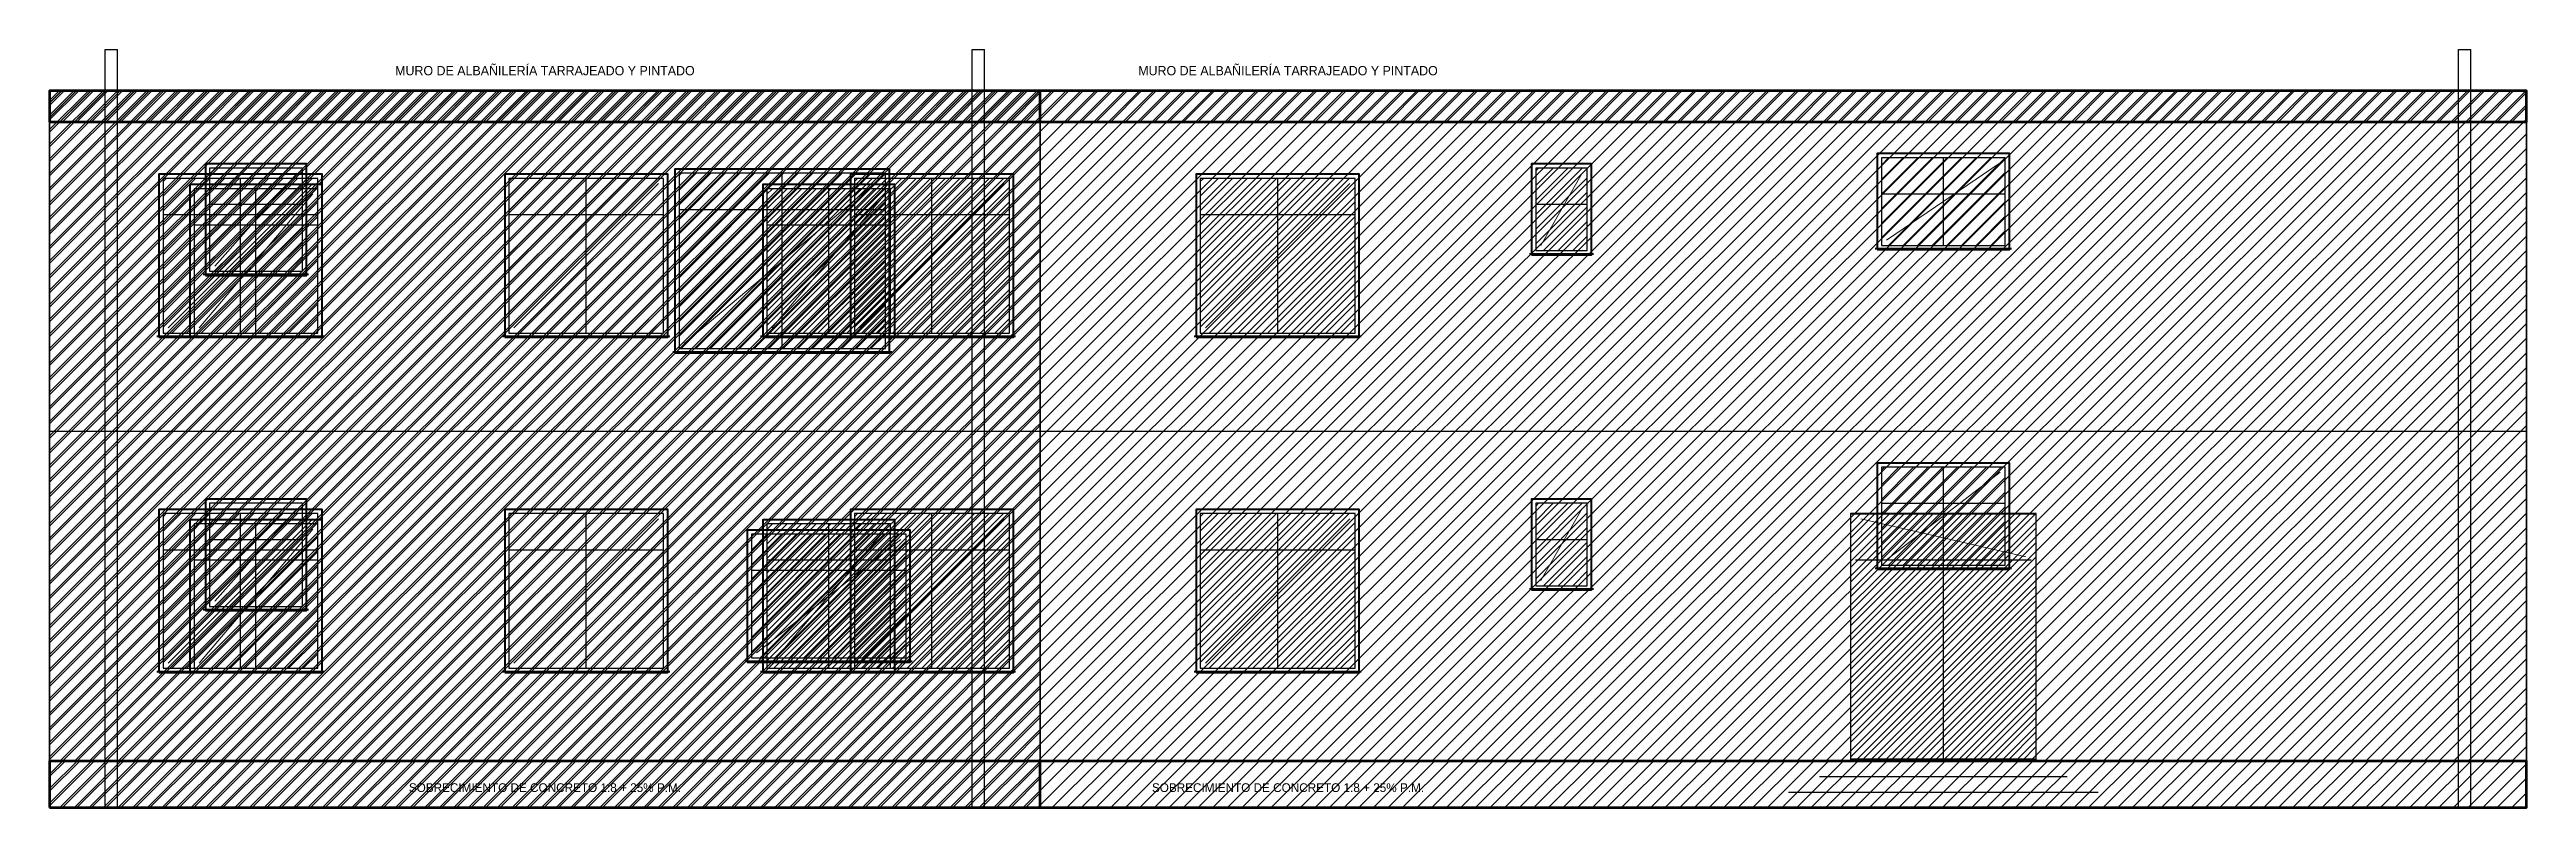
# Model space of a CAD drawing. Header units: metres. Extents: x -1.4 to 41.5, y -29.1 to 7.2.
# Drawn here: x 0 to 24, y -0.45 to 6.9 of the extents above; entities that cross this region are included whole.
import ezdxf
from ezdxf.enums import TextEntityAlignment as Align

# ---------------------------------------------------------------- set-up
doc = ezdxf.new("R2010")
doc.units = ezdxf.units.M
for name, color, linetype, lineweight in [('carpinteria', 7, 'CONTINUOUS', 25), ('fondo', 7, 'CONTINUOUS', 5), ('hatch', 7, 'CONTINUOUS', 9), ('hormigon', 7, 'CONTINUOUS', 30), ('marco-fino', 7, 'CONTINUOUS', 25), ('marco-medio', 7, 'CONTINUOUS', 40), ('muro-corte', 7, 'CONTINUOUS', 60), ('muro-visto', 7, 'CONTINUOUS', 35), ('sombra', 7, 'CONTINUOUS', 5), ('texto-suave', 7, 'CONTINUOUS', 5), ('vidrio', 7, 'CONTINUOUS', 18)]:
    doc.layers.add(name, color=color, linetype=linetype, lineweight=lineweight)

msp = doc.modelspace()

# ---------------------------------------------------------------- texts
at = {"layer": 'texto-suave'}
for s, height, p in [('MURO DE ALBAÑILERÍA TARRAJEADO Y PINTADO', 0.09, (4.8, 6.65)), ('MURO DE ALBAÑILERÍA TARRAJEADO Y PINTADO', 0.09, (4.8, 6.65)), ('MURO DE ALBAÑILERÍA TARRAJEADO Y PINTADO', 0.09, (12, 6.65)), ('MURO DE ALBAÑILERÍA TARRAJEADO Y PINTADO', 0.09, (12, 6.65)), ('SOBRECIMIENTO DE CONCRETO 1:8 + 25% P.M.', 0.085, (4.8, -0.3)), ('SOBRECIMIENTO DE CONCRETO 1:8 + 25% P.M.', 0.085, (4.8, -0.3)), ('SOBRECIMIENTO DE CONCRETO 1:8 + 25% P.M.', 0.085, (12, -0.3)), ('SOBRECIMIENTO DE CONCRETO 1:8 + 25% P.M.', 0.085, (12, -0.3))]:
    msp.add_text(s, height=height, dxfattribs=at).set_placement(p, align=Align.CENTER)

# ---------------------------------------------------------------- linework, layer by layer
at = {"layer": 'carpinteria'}
for p, q in [((0.54, -0.45), (0.54, 6.9)), ((0.54, 6.9), (0.66, 6.9)), ((0.54, -0.45), (0.54, 6.9)), ((0.54, 6.9), (0.66, 6.9)), ((0.54, -0.45), (0.54, 6.9)), ((0.54, 6.9), (0.66, 6.9)), ((0.54, -0.45), (0.54, 6.9)), ((0.54, 6.9), (0.66, 6.9)), ((0.66, -0.45), (0.66, 6.9)), ((0.66, -0.45), (0.66, 6.9)), ((0.66, -0.45), (0.66, 6.9)), ((0.66, -0.45), (0.66, 6.9)), ((8.94, -0.45), (8.94, 6.9)), ((8.94, 6.9), (9.06, 6.9)), ((8.94, -0.45), (8.94, 6.9)), ((8.94, 6.9), (9.06, 6.9)), ((9.06, -0.45), (9.06, 6.9)), ((9.06, -0.45), (9.06, 6.9)), ((23.34, -0.45), (23.34, 6.9)), ((23.34, 6.9), (23.46, 6.9)), ((23.34, -0.45), (23.34, 6.9)), ((23.34, 6.9), (23.46, 6.9)), ((23.46, -0.45), (23.46, 6.9)), ((23.46, -0.45), (23.46, 6.9)), ((18.35, 5), (18.35, 5.85)), ((1.85, 4.15), (1.85, 5.65)), ((1.85, 4.15), (1.85, 5.65)), ((2, 4.15), (2, 5.55)), ((5.2, 4.15), (5.2, 5.65)), ((5.2, 4.15), (5.2, 5.65)), ((7.1, 4), (7.1, 5.7)), ((7.55, 4.15), (7.55, 5.55)), ((8.55, 4.15), (8.55, 5.65)), ((8.55, 4.15), (8.55, 5.65)), ((11.9, 4.15), (11.9, 5.65)), ((11.9, 4.15), (11.9, 5.65)), ((1.1, 5.3), (2.6, 5.3)), ((1.1, 5.3), (2.6, 5.3)), ((1.55, 5.4), (2.45, 5.4)), ((4.45, 5.3), (5.95, 5.3)), ((4.45, 5.3), (5.95, 5.3)), ((6.1, 5.35), (8.1, 5.35)), ((7.8, 5.3), (9.3, 5.3)), ((7.8, 5.3), (9.3, 5.3)), ((11.15, 5.3), (12.65, 5.3)), ((11.15, 5.3), (12.65, 5.3)), ((14.4, 5.4), (14.9, 5.4)), ((14.4, 5.4), (14.9, 5.4)), ((17.75, 5.5), (18.95, 5.5)), ((1.4, 5.2), (2.6, 5.2)), ((6.95, 5.2), (8.15, 5.2)), ((18.35, 1.9), (18.35, 2.85)), ((1.85, 0.9), (1.85, 2.4)), ((1.85, 0.9), (1.85, 2.4)), ((5.2, 0.9), (5.2, 2.4)), ((5.2, 0.9), (5.2, 2.4)), ((8.55, 0.9), (8.55, 2.4)), ((8.55, 0.9), (8.55, 2.4)), ((11.9, 0.9), (11.9, 2.4)), ((11.9, 0.9), (11.9, 2.4)), ((17.75, 2.5), (18.95, 2.5)), ((18.35, 0), (18.35, 2.4)), ((2, 0.9), (2, 2.3)), ((7.55, 0.9), (7.55, 2.3)), ((7.55, 1), (7.55, 2.2)), ((1.1, 2.05), (2.6, 2.05)), ((1.1, 2.05), (2.6, 2.05)), ((1.4, 1.95), (2.6, 1.95)), ((1.55, 2.15), (2.45, 2.15)), ((4.45, 2.05), (5.95, 2.05)), ((4.45, 2.05), (5.95, 2.05)), ((6.95, 1.95), (8.15, 1.95)), ((7.8, 2.05), (9.3, 2.05)), ((7.8, 2.05), (9.3, 2.05)), ((11.15, 2.05), (12.65, 2.05)), ((11.15, 2.05), (12.65, 2.05)), ((14.4, 2.15), (14.9, 2.15)), ((14.4, 2.15), (14.9, 2.15)), ((17.5, 1.95), (19.2, 1.95)), ((6.8, 1.85), (8.3, 1.85))]:
    msp.add_line(p, q, dxfattribs=at)
for points in [[(17.75, 5), (18.95, 5), (18.95, 5.85), (17.75, 5.85)], [(1.1, 4.15), (2.6, 4.15), (2.6, 5.65), (1.1, 5.65)], [(1.1, 4.15), (2.6, 4.15), (2.6, 5.65), (1.1, 5.65)], [(1.4, 4.15), (2.6, 4.15), (2.6, 5.55), (1.4, 5.55)], [(1.55, 4.75), (2.45, 4.75), (2.45, 5.75), (1.55, 5.75)], [(4.45, 4.15), (5.95, 4.15), (5.95, 5.65), (4.45, 5.65)], [(4.45, 4.15), (5.95, 4.15), (5.95, 5.65), (4.45, 5.65)], [(6.1, 4), (8.1, 4), (8.1, 5.7), (6.1, 5.7)], [(6.95, 4.15), (8.15, 4.15), (8.15, 5.55), (6.95, 5.55)], [(7.8, 4.15), (9.3, 4.15), (9.3, 5.65), (7.8, 5.65)], [(7.8, 4.15), (9.3, 4.15), (9.3, 5.65), (7.8, 5.65)], [(11.15, 4.15), (12.65, 4.15), (12.65, 5.65), (11.15, 5.65)], [(11.15, 4.15), (12.65, 4.15), (12.65, 5.65), (11.15, 5.65)], [(14.4, 4.95), (14.9, 4.95), (14.9, 5.75), (14.4, 5.75)], [(14.4, 4.95), (14.9, 4.95), (14.9, 5.75), (14.4, 5.75)], [(17.75, 1.9), (18.95, 1.9), (18.95, 2.85), (17.75, 2.85)], [(1.1, 0.9), (2.6, 0.9), (2.6, 2.4), (1.1, 2.4)], [(1.1, 0.9), (2.6, 0.9), (2.6, 2.4), (1.1, 2.4)], [(1.55, 1.5), (2.45, 1.5), (2.45, 2.5), (1.55, 2.5)], [(4.45, 0.9), (5.95, 0.9), (5.95, 2.4), (4.45, 2.4)], [(4.45, 0.9), (5.95, 0.9), (5.95, 2.4), (4.45, 2.4)], [(7.8, 0.9), (9.3, 0.9), (9.3, 2.4), (7.8, 2.4)], [(7.8, 0.9), (9.3, 0.9), (9.3, 2.4), (7.8, 2.4)], [(11.15, 0.9), (12.65, 0.9), (12.65, 2.4), (11.15, 2.4)], [(11.15, 0.9), (12.65, 0.9), (12.65, 2.4), (11.15, 2.4)], [(14.4, 1.7), (14.9, 1.7), (14.9, 2.5), (14.4, 2.5)], [(14.4, 1.7), (14.9, 1.7), (14.9, 2.5), (14.4, 2.5)], [(17.45, 0), (19.25, 0), (19.25, 2.4), (17.45, 2.4)], [(1.4, 0.9), (2.6, 0.9), (2.6, 2.3), (1.4, 2.3)], [(6.8, 1), (8.3, 1), (8.3, 2.2), (6.8, 2.2)], [(6.95, 0.9), (8.15, 0.9), (8.15, 2.3), (6.95, 2.3)]]:
    msp.add_lwpolyline(points, close=True, dxfattribs=at)
at = {"layer": 'fondo'}
for points in [[(17.75, 5), (18.95, 5), (18.95, 5.85), (17.75, 5.85)], [(1.1, 4.15), (2.6, 4.15), (2.6, 5.65), (1.1, 5.65)], [(1.1, 4.15), (2.6, 4.15), (2.6, 5.65), (1.1, 5.65)], [(1.4, 4.15), (2.6, 4.15), (2.6, 5.55), (1.4, 5.55)], [(1.55, 4.75), (2.45, 4.75), (2.45, 5.75), (1.55, 5.75)], [(4.45, 4.15), (5.95, 4.15), (5.95, 5.65), (4.45, 5.65)], [(4.45, 4.15), (5.95, 4.15), (5.95, 5.65), (4.45, 5.65)], [(6.1, 4), (8.1, 4), (8.1, 5.7), (6.1, 5.7)], [(6.95, 4.15), (8.15, 4.15), (8.15, 5.55), (6.95, 5.55)], [(7.8, 4.15), (9.3, 4.15), (9.3, 5.65), (7.8, 5.65)], [(7.8, 4.15), (9.3, 4.15), (9.3, 5.65), (7.8, 5.65)], [(11.15, 4.15), (12.65, 4.15), (12.65, 5.65), (11.15, 5.65)], [(11.15, 4.15), (12.65, 4.15), (12.65, 5.65), (11.15, 5.65)], [(14.4, 4.95), (14.9, 4.95), (14.9, 5.75), (14.4, 5.75)], [(14.4, 4.95), (14.9, 4.95), (14.9, 5.75), (14.4, 5.75)], [(17.75, 1.9), (18.95, 1.9), (18.95, 2.85), (17.75, 2.85)], [(1.1, 0.9), (2.6, 0.9), (2.6, 2.4), (1.1, 2.4)], [(1.1, 0.9), (2.6, 0.9), (2.6, 2.4), (1.1, 2.4)], [(1.55, 1.5), (2.45, 1.5), (2.45, 2.5), (1.55, 2.5)], [(4.45, 0.9), (5.95, 0.9), (5.95, 2.4), (4.45, 2.4)], [(4.45, 0.9), (5.95, 0.9), (5.95, 2.4), (4.45, 2.4)], [(7.8, 0.9), (9.3, 0.9), (9.3, 2.4), (7.8, 2.4)], [(7.8, 0.9), (9.3, 0.9), (9.3, 2.4), (7.8, 2.4)], [(11.15, 0.9), (12.65, 0.9), (12.65, 2.4), (11.15, 2.4)], [(11.15, 0.9), (12.65, 0.9), (12.65, 2.4), (11.15, 2.4)], [(14.4, 1.7), (14.9, 1.7), (14.9, 2.5), (14.4, 2.5)], [(14.4, 1.7), (14.9, 1.7), (14.9, 2.5), (14.4, 2.5)], [(17.45, 0), (19.25, 0), (19.25, 2.4), (17.45, 2.4)], [(1.4, 0.9), (2.6, 0.9), (2.6, 2.3), (1.4, 2.3)], [(6.8, 1), (8.3, 1), (8.3, 2.2), (6.8, 2.2)], [(6.95, 0.9), (8.15, 0.9), (8.15, 2.3), (6.95, 2.3)]]:
    msp.add_lwpolyline(points, close=True, dxfattribs=at)
at = {"layer": 'hatch'}
for p, q in [((0, 0.042), (6.458, 6.5)), ((0, 0.183), (6.317, 6.5)), ((0, 0.324), (6.176, 6.5)), ((0, 0.466), (6.034, 6.5)), ((0, 0.607), (5.893, 6.5)), ((0, 0.749), (5.751, 6.5)), ((0, 0.89), (5.61, 6.5)), ((0, 1.032), (5.468, 6.5)), ((0, 1.173), (5.327, 6.5)), ((0, 1.314), (5.186, 6.5)), ((0, 1.456), (5.044, 6.5)), ((0, 1.597), (4.903, 6.5)), ((0, 1.739), (4.761, 6.5)), ((0, 1.88), (4.62, 6.5)), ((0, 2.022), (4.478, 6.5)), ((0, 2.163), (4.337, 6.5)), ((0, 2.304), (4.196, 6.5)), ((0, 2.446), (4.054, 6.5)), ((0, 2.587), (3.913, 6.5)), ((0, 2.729), (3.771, 6.5)), ((0, 2.87), (3.63, 6.5)), ((0, 3.011), (3.489, 6.5)), ((0, 3.153), (3.347, 6.5)), ((0, 3.294), (3.206, 6.5)), ((0, 3.436), (3.064, 6.5)), ((0, 3.577), (2.923, 6.5)), ((0, 3.719), (2.781, 6.5)), ((0, 3.86), (2.64, 6.5)), ((0, 4.001), (2.499, 6.5)), ((0, 4.143), (2.357, 6.5)), ((0, 4.284), (2.216, 6.5)), ((0, 4.426), (2.074, 6.5)), ((0, 4.567), (1.933, 6.5)), ((0, 4.709), (1.791, 6.5)), ((0, 4.85), (1.65, 6.5)), ((0, 4.991), (1.509, 6.5)), ((0, 5.133), (1.367, 6.5)), ((0, 5.274), (1.226, 6.5)), ((0, 5.416), (1.084, 6.5)), ((0, 5.557), (0.943, 6.5)), ((0, 5.698), (0.802, 6.5)), ((0, 5.84), (0.66, 6.5)), ((0, 5.981), (0.519, 6.5)), ((0, 6.123), (0.377, 6.5)), ((0, 6.264), (0.236, 6.5)), ((0, 6.406), (0.094, 6.5)), ((0, 6.242), (0.258, 6.5)), ((0, 6.383), (0.117, 6.5)), ((0, 0.042), (6.458, 6.5)), ((0, 0.183), (6.317, 6.5)), ((0, 0.324), (6.176, 6.5)), ((0, 0.466), (6.034, 6.5)), ((0, 0.607), (5.893, 6.5)), ((0, 0.749), (5.751, 6.5)), ((0, 0.89), (5.61, 6.5)), ((0, 1.032), (5.468, 6.5)), ((0, 1.173), (5.327, 6.5)), ((0, 1.314), (5.186, 6.5)), ((0, 1.456), (5.044, 6.5)), ((0, 1.597), (4.903, 6.5)), ((0, 1.739), (4.761, 6.5)), ((0, 1.88), (4.62, 6.5)), ((0, 2.022), (4.478, 6.5)), ((0, 2.163), (4.337, 6.5)), ((0, 2.304), (4.196, 6.5)), ((0, 2.446), (4.054, 6.5)), ((0, 2.587), (3.913, 6.5)), ((0, 2.729), (3.771, 6.5)), ((0, 2.87), (3.63, 6.5)), ((0, 3.011), (3.489, 6.5)), ((0, 3.153), (3.347, 6.5)), ((0, 3.294), (3.206, 6.5)), ((0, 3.436), (3.064, 6.5)), ((0, 3.577), (2.923, 6.5)), ((0, 3.719), (2.781, 6.5)), ((0, 3.86), (2.64, 6.5)), ((0, 4.001), (2.499, 6.5)), ((0, 4.143), (2.357, 6.5)), ((0, 4.284), (2.216, 6.5)), ((0, 4.426), (2.074, 6.5)), ((0, 4.567), (1.933, 6.5)), ((0, 4.709), (1.791, 6.5)), ((0, 4.85), (1.65, 6.5)), ((0, 4.991), (1.509, 6.5)), ((0, 5.133), (1.367, 6.5)), ((0, 5.274), (1.226, 6.5)), ((0, 5.416), (1.084, 6.5)), ((0, 5.557), (0.943, 6.5)), ((0, 5.698), (0.802, 6.5)), ((0, 5.84), (0.66, 6.5)), ((0, 5.981), (0.519, 6.5)), ((0, 6.123), (0.377, 6.5)), ((0, 6.264), (0.236, 6.5)), ((0, 6.406), (0.094, 6.5)), ((0, 6.242), (0.258, 6.5)), ((0, 6.383), (0.117, 6.5)), ((0, 0.017), (6.483, 6.5)), ((0, 0.158), (6.342, 6.5)), ((0, 0.299), (6.201, 6.5)), ((0, 0.441), (6.059, 6.5)), ((0, 0.582), (5.918, 6.5)), ((0, 0.724), (5.776, 6.5)), ((0, 0.865), (5.635, 6.5)), ((0, 1.007), (5.493, 6.5)), ((0, 1.148), (5.352, 6.5)), ((0, 1.289), (5.211, 6.5)), ((0, 1.431), (5.069, 6.5)), ((0, 1.572), (4.928, 6.5)), ((0, 1.714), (4.786, 6.5)), ((0, 1.855), (4.645, 6.5)), ((0, 1.997), (4.503, 6.5)), ((0, 2.138), (4.362, 6.5)), ((0, 2.279), (4.221, 6.5)), ((0, 2.421), (4.079, 6.5)), ((0, 2.562), (3.938, 6.5)), ((0, 2.704), (3.796, 6.5)), ((0, 2.845), (3.655, 6.5)), ((0, 2.987), (3.513, 6.5)), ((0, 3.128), (3.372, 6.5)), ((0, 3.269), (3.231, 6.5)), ((0, 3.411), (3.089, 6.5)), ((0, 3.552), (2.948, 6.5)), ((0, 3.694), (2.806, 6.5)), ((0, 3.835), (2.665, 6.5)), ((0, 3.976), (2.524, 6.5)), ((0, 4.118), (2.382, 6.5)), ((0, 4.259), (2.241, 6.5)), ((0, 4.401), (2.099, 6.5)), ((0, 4.542), (1.958, 6.5)), ((0, 4.684), (1.816, 6.5)), ((0, 4.825), (1.675, 6.5)), ((0, 4.966), (1.534, 6.5)), ((0, 5.108), (1.392, 6.5)), ((0, 5.249), (1.251, 6.5)), ((0, 5.391), (1.109, 6.5)), ((0, 5.532), (0.968, 6.5)), ((0, 5.674), (0.826, 6.5)), ((0, 5.815), (0.685, 6.5)), ((0, 5.956), (0.544, 6.5)), ((0, 6.098), (0.402, 6.5)), ((0, 6.239), (0.261, 6.5)), ((0, 6.381), (0.119, 6.5)), ((0, 6.217), (0.283, 6.5)), ((0, 6.358), (0.142, 6.5)), ((0, 6.499), (0.001, 6.5)), ((0, 0.017), (6.483, 6.5)), ((0, 0.158), (6.342, 6.5)), ((0, 0.299), (6.201, 6.5)), ((0, 0.441), (6.059, 6.5)), ((0, 0.582), (5.918, 6.5)), ((0, 0.724), (5.776, 6.5)), ((0, 0.865), (5.635, 6.5)), ((0, 1.007), (5.493, 6.5)), ((0, 1.148), (5.352, 6.5)), ((0, 1.289), (5.211, 6.5)), ((0, 1.431), (5.069, 6.5)), ((0, 1.572), (4.928, 6.5)), ((0, 1.714), (4.786, 6.5)), ((0, 1.855), (4.645, 6.5)), ((0, 1.997), (4.503, 6.5)), ((0, 2.138), (4.362, 6.5)), ((0, 2.279), (4.221, 6.5)), ((0, 2.421), (4.079, 6.5)), ((0, 2.562), (3.938, 6.5)), ((0, 2.704), (3.796, 6.5)), ((0, 2.845), (3.655, 6.5)), ((0, 2.987), (3.513, 6.5)), ((0, 3.128), (3.372, 6.5)), ((0, 3.269), (3.231, 6.5)), ((0, 3.411), (3.089, 6.5)), ((0, 3.552), (2.948, 6.5)), ((0, 3.694), (2.806, 6.5)), ((0, 3.835), (2.665, 6.5)), ((0, 3.976), (2.524, 6.5)), ((0, 4.118), (2.382, 6.5)), ((0, 4.259), (2.241, 6.5)), ((0, 4.401), (2.099, 6.5)), ((0, 4.542), (1.958, 6.5)), ((0, 4.684), (1.816, 6.5)), ((0, 4.825), (1.675, 6.5)), ((0, 4.966), (1.534, 6.5)), ((0, 5.108), (1.392, 6.5)), ((0, 5.249), (1.251, 6.5)), ((0, 5.391), (1.109, 6.5)), ((0, 5.532), (0.968, 6.5)), ((0, 5.674), (0.826, 6.5)), ((0, 5.815), (0.685, 6.5)), ((0, 5.956), (0.544, 6.5)), ((0, 6.098), (0.402, 6.5)), ((0, 6.239), (0.261, 6.5)), ((0, 6.381), (0.119, 6.5)), ((0, 6.217), (0.283, 6.5)), ((0, 6.358), (0.142, 6.5)), ((0, 6.499), (0.001, 6.5)), ((0.1, 0), (6.6, 6.5)), ((0.1, 6.2), (0.4, 6.5)), ((0.1, 0), (6.6, 6.5)), ((0.1, 6.2), (0.4, 6.5)), ((0.125, 0), (6.625, 6.5)), ((0.125, 6.2), (0.425, 6.5)), ((0.125, 0), (6.625, 6.5)), ((0.125, 6.2), (0.425, 6.5)), ((0.241, 0), (6.741, 6.5)), ((0.241, 6.2), (0.541, 6.5)), ((0.241, 0), (6.741, 6.5)), ((0.241, 6.2), (0.541, 6.5)), ((0.266, 0), (6.766, 6.5)), ((0.266, 6.2), (0.566, 6.5)), ((0.266, 0), (6.766, 6.5)), ((0.266, 6.2), (0.566, 6.5)), ((0.383, 0), (6.883, 6.5)), ((0.383, 6.2), (0.683, 6.5)), ((0.383, 0), (6.883, 6.5)), ((0.383, 6.2), (0.683, 6.5)), ((0.408, 0), (6.908, 6.5)), ((0.408, 6.2), (0.708, 6.5)), ((0.408, 0), (6.908, 6.5)), ((0.408, 6.2), (0.708, 6.5)), ((0.524, 0), (7.024, 6.5)), ((0.524, 6.2), (0.824, 6.5)), ((0.524, 0), (7.024, 6.5)), ((0.524, 6.2), (0.824, 6.5)), ((0.549, 0), (7.049, 6.5)), ((0.549, 6.2), (0.849, 6.5)), ((0.549, 0), (7.049, 6.5)), ((0.549, 6.2), (0.849, 6.5)), ((0.665, 0), (7.165, 6.5)), ((0.665, 6.2), (0.965, 6.5)), ((0.665, 0), (7.165, 6.5)), ((0.665, 6.2), (0.965, 6.5)), ((0.69, 0), (7.19, 6.5)), ((0.69, 6.2), (0.99, 6.5)), ((0.69, 0), (7.19, 6.5)), ((0.69, 6.2), (0.99, 6.5)), ((0.807, 0), (7.307, 6.5)), ((0.807, 6.2), (1.107, 6.5)), ((0.807, 0), (7.307, 6.5)), ((0.807, 6.2), (1.107, 6.5)), ((0.832, 0), (7.332, 6.5)), ((0.832, 6.2), (1.132, 6.5)), ((0.832, 0), (7.332, 6.5)), ((0.832, 6.2), (1.132, 6.5)), ((0.948, 0), (7.448, 6.5)), ((0.948, 6.2), (1.248, 6.5)), ((0.948, 0), (7.448, 6.5)), ((0.948, 6.2), (1.248, 6.5)), ((0.973, 0), (7.473, 6.5)), ((0.973, 6.2), (1.273, 6.5)), ((0.973, 0), (7.473, 6.5)), ((0.973, 6.2), (1.273, 6.5)), ((1.09, 0), (7.59, 6.5)), ((1.09, 6.2), (1.39, 6.5)), ((1.09, 0), (7.59, 6.5)), ((1.09, 6.2), (1.39, 6.5)), ((1.115, 0), (7.615, 6.5)), ((1.115, 6.2), (1.415, 6.5)), ((1.115, 0), (7.615, 6.5)), ((1.115, 6.2), (1.415, 6.5)), ((1.231, 0), (7.731, 6.5)), ((1.231, 6.2), (1.531, 6.5)), ((1.231, 0), (7.731, 6.5)), ((1.231, 6.2), (1.531, 6.5)), ((1.256, 0), (7.756, 6.5)), ((1.256, 6.2), (1.556, 6.5)), ((1.256, 0), (7.756, 6.5)), ((1.256, 6.2), (1.556, 6.5)), ((1.373, 0), (7.873, 6.5)), ((1.373, 6.2), (1.673, 6.5)), ((1.373, 0), (7.873, 6.5)), ((1.373, 6.2), (1.673, 6.5)), ((1.398, 0), (7.898, 6.5)), ((1.398, 6.2), (1.698, 6.5)), ((1.398, 0), (7.898, 6.5)), ((1.398, 6.2), (1.698, 6.5)), ((1.514, 0), (8.014, 6.5)), ((1.514, 6.2), (1.814, 6.5)), ((1.514, 0), (8.014, 6.5)), ((1.514, 6.2), (1.814, 6.5)), ((1.539, 0), (8.039, 6.5)), ((1.539, 6.2), (1.839, 6.5)), ((1.539, 0), (8.039, 6.5)), ((1.539, 6.2), (1.839, 6.5)), ((1.655, 0), (8.155, 6.5)), ((1.655, 6.2), (1.955, 6.5)), ((1.655, 0), (8.155, 6.5)), ((1.655, 6.2), (1.955, 6.5)), ((1.68, 0), (8.18, 6.5)), ((1.68, 6.2), (1.98, 6.5)), ((1.68, 0), (8.18, 6.5)), ((1.68, 6.2), (1.98, 6.5)), ((1.797, 0), (8.297, 6.5)), ((1.797, 6.2), (2.097, 6.5)), ((1.797, 0), (8.297, 6.5)), ((1.797, 6.2), (2.097, 6.5)), ((1.822, 0), (8.322, 6.5)), ((1.822, 6.2), (2.122, 6.5)), ((1.822, 0), (8.322, 6.5)), ((1.822, 6.2), (2.122, 6.5)), ((1.938, 0), (8.438, 6.5)), ((1.938, 6.2), (2.238, 6.5)), ((1.938, 0), (8.438, 6.5)), ((1.938, 6.2), (2.238, 6.5)), ((1.963, 0), (8.463, 6.5)), ((1.963, 6.2), (2.263, 6.5)), ((1.963, 0), (8.463, 6.5)), ((1.963, 6.2), (2.263, 6.5)), ((2.08, 0), (8.58, 6.5)), ((2.08, 6.2), (2.38, 6.5)), ((2.08, 0), (8.58, 6.5)), ((2.08, 6.2), (2.38, 6.5)), ((2.105, 0), (8.605, 6.5)), ((2.105, 6.2), (2.405, 6.5)), ((2.105, 0), (8.605, 6.5)), ((2.105, 6.2), (2.405, 6.5)), ((2.221, 0), (8.721, 6.5)), ((2.221, 6.2), (2.521, 6.5)), ((2.221, 0), (8.721, 6.5)), ((2.221, 6.2), (2.521, 6.5)), ((2.246, 0), (8.746, 6.5)), ((2.246, 6.2), (2.546, 6.5)), ((2.246, 0), (8.746, 6.5)), ((2.246, 6.2), (2.546, 6.5)), ((2.363, 0), (8.863, 6.5)), ((2.363, 6.2), (2.663, 6.5)), ((2.363, 0), (8.863, 6.5)), ((2.363, 6.2), (2.663, 6.5)), ((2.388, 0), (8.888, 6.5)), ((2.388, 6.2), (2.688, 6.5)), ((2.388, 0), (8.888, 6.5)), ((2.388, 6.2), (2.688, 6.5)), ((2.504, 0), (9.004, 6.5)), ((2.504, 6.2), (2.804, 6.5)), ((2.504, 0), (9.004, 6.5)), ((2.504, 6.2), (2.804, 6.5)), ((2.529, 0), (9.029, 6.5)), ((2.529, 6.2), (2.829, 6.5)), ((2.529, 0), (9.029, 6.5)), ((2.529, 6.2), (2.829, 6.5)), ((2.645, 0), (9.145, 6.5)), ((2.645, 6.2), (2.945, 6.5)), ((2.645, 0), (9.145, 6.5)), ((2.645, 6.2), (2.945, 6.5)), ((2.67, 0), (9.17, 6.5)), ((2.67, 6.2), (2.97, 6.5)), ((2.67, 0), (9.17, 6.5)), ((2.67, 6.2), (2.97, 6.5)), ((2.787, 0), (9.287, 6.5)), ((2.787, 6.2), (3.087, 6.5)), ((2.787, 0), (9.287, 6.5)), ((2.787, 6.2), (3.087, 6.5)), ((2.812, 0), (9.312, 6.5)), ((2.812, 6.2), (3.112, 6.5)), ((2.812, 0), (9.312, 6.5)), ((2.812, 6.2), (3.112, 6.5)), ((2.928, 0), (9.428, 6.5)), ((2.928, 6.2), (3.228, 6.5)), ((2.928, 0), (9.428, 6.5)), ((2.928, 6.2), (3.228, 6.5)), ((2.953, 0), (9.453, 6.5)), ((2.953, 6.2), (3.253, 6.5)), ((2.953, 0), (9.453, 6.5)), ((2.953, 6.2), (3.253, 6.5)), ((3.07, 0), (9.57, 6.5)), ((3.07, 6.2), (3.37, 6.5)), ((3.07, 0), (9.57, 6.5)), ((3.07, 6.2), (3.37, 6.5)), ((3.095, 0), (9.595, 6.5)), ((3.095, 6.2), (3.395, 6.5)), ((3.095, 0), (9.595, 6.5)), ((3.095, 6.2), (3.395, 6.5)), ((3.211, 0), (9.711, 6.5)), ((3.211, 6.2), (3.511, 6.5)), ((3.211, 0), (9.711, 6.5)), ((3.211, 6.2), (3.511, 6.5)), ((3.236, 6.2), (3.536, 6.5)), ((3.236, 6.2), (3.536, 6.5)), ((3.352, 0), (9.852, 6.5)), ((3.352, 6.2), (3.652, 6.5)), ((3.352, 0), (9.852, 6.5)), ((3.352, 6.2), (3.652, 6.5)), ((3.377, 6.2), (3.677, 6.5)), ((3.377, 6.2), (3.677, 6.5)), ((3.494, 0), (9.994, 6.5)), ((3.494, 6.2), (3.794, 6.5)), ((3.494, 0), (9.994, 6.5)), ((3.494, 6.2), (3.794, 6.5)), ((3.519, 6.2), (3.819, 6.5)), ((3.519, 6.2), (3.819, 6.5)), ((3.635, 0), (10.135, 6.5)), ((3.635, 6.2), (3.935, 6.5)), ((3.635, 0), (10.135, 6.5)), ((3.635, 6.2), (3.935, 6.5)), ((3.66, 6.2), (3.96, 6.5)), ((3.66, 6.2), (3.96, 6.5)), ((3.777, 0), (10.277, 6.5)), ((3.777, 6.2), (4.077, 6.5)), ((3.777, 0), (10.277, 6.5)), ((3.777, 6.2), (4.077, 6.5)), ((3.802, 6.2), (4.102, 6.5)), ((3.802, 6.2), (4.102, 6.5)), ((3.918, 0), (10.418, 6.5)), ((3.918, 6.2), (4.218, 6.5)), ((3.918, 0), (10.418, 6.5)), ((3.918, 6.2), (4.218, 6.5)), ((3.943, 6.2), (4.243, 6.5)), ((3.943, 6.2), (4.243, 6.5)), ((4.06, 0), (10.56, 6.5)), ((4.06, 6.2), (4.36, 6.5)), ((4.06, 0), (10.56, 6.5)), ((4.06, 6.2), (4.36, 6.5)), ((4.085, 6.2), (4.385, 6.5)), ((4.085, 6.2), (4.385, 6.5)), ((4.201, 0), (10.701, 6.5)), ((4.201, 6.2), (4.501, 6.5)), ((4.201, 0), (10.701, 6.5)), ((4.201, 6.2), (4.501, 6.5)), ((4.226, 6.2), (4.526, 6.5)), ((4.226, 6.2), (4.526, 6.5)), ((4.342, 0), (10.842, 6.5)), ((4.342, 6.2), (4.642, 6.5)), ((4.342, 0), (10.842, 6.5)), ((4.342, 6.2), (4.642, 6.5)), ((4.367, 6.2), (4.667, 6.5)), ((4.367, 6.2), (4.667, 6.5)), ((4.484, 0), (10.984, 6.5)), ((4.484, 6.2), (4.784, 6.5)), ((4.484, 0), (10.984, 6.5)), ((4.484, 6.2), (4.784, 6.5)), ((4.509, 6.2), (4.809, 6.5)), ((4.509, 6.2), (4.809, 6.5)), ((4.625, 0), (11.125, 6.5)), ((4.625, 6.2), (4.925, 6.5)), ((4.625, 0), (11.125, 6.5)), ((4.625, 6.2), (4.925, 6.5)), ((4.65, 6.2), (4.95, 6.5)), ((4.65, 6.2), (4.95, 6.5)), ((4.767, 0), (11.267, 6.5)), ((4.767, 6.2), (5.067, 6.5)), ((4.767, 0), (11.267, 6.5)), ((4.767, 6.2), (5.067, 6.5)), ((4.792, 6.2), (5.092, 6.5)), ((4.792, 6.2), (5.092, 6.5)), ((4.908, 0), (11.408, 6.5)), ((4.908, 6.2), (5.208, 6.5)), ((4.908, 0), (11.408, 6.5)), ((4.908, 6.2), (5.208, 6.5)), ((4.933, 6.2), (5.233, 6.5)), ((4.933, 6.2), (5.233, 6.5)), ((5.05, 0), (11.55, 6.5)), ((5.05, 6.2), (5.35, 6.5)), ((5.05, 0), (11.55, 6.5)), ((5.05, 6.2), (5.35, 6.5)), ((5.075, 6.2), (5.375, 6.5)), ((5.075, 6.2), (5.375, 6.5)), ((5.191, 0), (11.691, 6.5)), ((5.191, 6.2), (5.491, 6.5)), ((5.191, 0), (11.691, 6.5)), ((5.191, 6.2), (5.491, 6.5)), ((5.216, 6.2), (5.516, 6.5)), ((5.216, 6.2), (5.516, 6.5)), ((5.332, 0), (11.832, 6.5)), ((5.332, 6.2), (5.632, 6.5)), ((5.332, 0), (11.832, 6.5)), ((5.332, 6.2), (5.632, 6.5)), ((5.357, 6.2), (5.657, 6.5)), ((5.357, 6.2), (5.657, 6.5)), ((5.474, 0), (11.974, 6.5)), ((5.474, 6.2), (5.774, 6.5)), ((5.474, 0), (11.974, 6.5)), ((5.474, 6.2), (5.774, 6.5)), ((5.499, 6.2), (5.799, 6.5)), ((5.499, 6.2), (5.799, 6.5)), ((5.615, 0), (12.115, 6.5)), ((5.615, 6.2), (5.915, 6.5)), ((5.615, 0), (12.115, 6.5)), ((5.615, 6.2), (5.915, 6.5)), ((5.64, 6.2), (5.94, 6.5)), ((5.64, 6.2), (5.94, 6.5)), ((5.757, 0), (12.257, 6.5)), ((5.757, 6.2), (6.057, 6.5)), ((5.757, 0), (12.257, 6.5)), ((5.757, 6.2), (6.057, 6.5)), ((5.782, 6.2), (6.082, 6.5)), ((5.782, 6.2), (6.082, 6.5)), ((5.898, 0), (12.398, 6.5)), ((5.898, 6.2), (6.198, 6.5)), ((5.898, 0), (12.398, 6.5)), ((5.898, 6.2), (6.198, 6.5)), ((5.923, 6.2), (6.223, 6.5)), ((5.923, 6.2), (6.223, 6.5)), ((6.039, 0), (12.539, 6.5)), ((6.039, 6.2), (6.339, 6.5)), ((6.039, 0), (12.539, 6.5)), ((6.039, 6.2), (6.339, 6.5)), ((6.064, 6.2), (6.364, 6.5)), ((6.064, 6.2), (6.364, 6.5)), ((6.181, 0), (12.681, 6.5)), ((6.181, 6.2), (6.481, 6.5)), ((6.181, 0), (12.681, 6.5)), ((6.181, 6.2), (6.481, 6.5)), ((6.206, 6.2), (6.506, 6.5)), ((6.206, 6.2), (6.506, 6.5)), ((6.322, 0), (12.822, 6.5)), ((6.322, 6.2), (6.622, 6.5)), ((6.322, 0), (12.822, 6.5)), ((6.322, 6.2), (6.622, 6.5)), ((6.347, 6.2), (6.647, 6.5)), ((6.347, 6.2), (6.647, 6.5)), ((6.464, 0), (12.964, 6.5)), ((6.464, 6.2), (6.764, 6.5)), ((6.464, 0), (12.964, 6.5)), ((6.464, 6.2), (6.764, 6.5)), ((6.489, 6.2), (6.789, 6.5)), ((6.489, 6.2), (6.789, 6.5)), ((6.605, 0), (13.105, 6.5)), ((6.605, 6.2), (6.905, 6.5)), ((6.605, 0), (13.105, 6.5)), ((6.605, 6.2), (6.905, 6.5)), ((6.63, 6.2), (6.93, 6.5)), ((6.63, 6.2), (6.93, 6.5)), ((6.747, 0), (13.247, 6.5)), ((6.747, 6.2), (7.047, 6.5)), ((6.747, 0), (13.247, 6.5)), ((6.747, 6.2), (7.047, 6.5)), ((6.772, 6.2), (7.072, 6.5)), ((6.772, 6.2), (7.072, 6.5)), ((6.888, 0), (13.388, 6.5)), ((6.888, 6.2), (7.188, 6.5)), ((6.888, 0), (13.388, 6.5)), ((6.888, 6.2), (7.188, 6.5)), ((6.913, 6.2), (7.213, 6.5)), ((6.913, 6.2), (7.213, 6.5)), ((7.029, 0), (13.529, 6.5)), ((7.029, 6.2), (7.329, 6.5)), ((7.029, 0), (13.529, 6.5)), ((7.029, 6.2), (7.329, 6.5)), ((7.054, 6.2), (7.354, 6.5)), ((7.054, 6.2), (7.354, 6.5)), ((7.171, 0), (13.671, 6.5)), ((7.171, 6.2), (7.471, 6.5)), ((7.171, 0), (13.671, 6.5)), ((7.171, 6.2), (7.471, 6.5)), ((7.196, 6.2), (7.496, 6.5)), ((7.196, 6.2), (7.496, 6.5)), ((7.312, 0), (13.812, 6.5)), ((7.312, 6.2), (7.612, 6.5)), ((7.312, 0), (13.812, 6.5)), ((7.312, 6.2), (7.612, 6.5)), ((7.337, 6.2), (7.637, 6.5)), ((7.337, 6.2), (7.637, 6.5)), ((7.454, 0), (13.954, 6.5)), ((7.454, 6.2), (7.754, 6.5)), ((7.454, 0), (13.954, 6.5)), ((7.454, 6.2), (7.754, 6.5)), ((7.479, 6.2), (7.779, 6.5)), ((7.479, 6.2), (7.779, 6.5)), ((7.595, 0), (14.095, 6.5)), ((7.595, 6.2), (7.895, 6.5)), ((7.595, 0), (14.095, 6.5)), ((7.595, 6.2), (7.895, 6.5)), ((7.62, 6.2), (7.92, 6.5)), ((7.62, 6.2), (7.92, 6.5)), ((7.737, 0), (14.237, 6.5)), ((7.737, 6.2), (8.037, 6.5)), ((7.737, 0), (14.237, 6.5)), ((7.737, 6.2), (8.037, 6.5)), ((7.762, 6.2), (8.062, 6.5)), ((7.762, 6.2), (8.062, 6.5)), ((7.878, 0), (14.378, 6.5)), ((7.878, 6.2), (8.178, 6.5)), ((7.878, 0), (14.378, 6.5)), ((7.878, 6.2), (8.178, 6.5)), ((7.903, 6.2), (8.203, 6.5)), ((7.903, 6.2), (8.203, 6.5)), ((8.019, 0), (14.519, 6.5)), ((8.019, 6.2), (8.319, 6.5)), ((8.019, 0), (14.519, 6.5)), ((8.019, 6.2), (8.319, 6.5)), ((8.044, 6.2), (8.344, 6.5)), ((8.044, 6.2), (8.344, 6.5)), ((8.161, 0), (14.661, 6.5)), ((8.161, 6.2), (8.461, 6.5)), ((8.161, 0), (14.661, 6.5)), ((8.161, 6.2), (8.461, 6.5)), ((8.186, 6.2), (8.486, 6.5)), ((8.186, 6.2), (8.486, 6.5)), ((8.302, 0), (14.802, 6.5)), ((8.302, 6.2), (8.602, 6.5)), ((8.302, 0), (14.802, 6.5)), ((8.302, 6.2), (8.602, 6.5)), ((8.327, 6.2), (8.627, 6.5)), ((8.327, 6.2), (8.627, 6.5)), ((8.444, 0), (14.944, 6.5)), ((8.444, 6.2), (8.744, 6.5)), ((8.444, 0), (14.944, 6.5)), ((8.444, 6.2), (8.744, 6.5)), ((8.469, 6.2), (8.769, 6.5)), ((8.469, 6.2), (8.769, 6.5)), ((8.585, 0), (15.085, 6.5)), ((8.585, 6.2), (8.885, 6.5)), ((8.585, 0), (15.085, 6.5)), ((8.585, 6.2), (8.885, 6.5)), ((8.61, 6.2), (8.91, 6.5)), ((8.61, 6.2), (8.91, 6.5)), ((8.726, 0), (15.226, 6.5)), ((8.726, 6.2), (9.026, 6.5)), ((8.726, 0), (15.226, 6.5)), ((8.726, 6.2), (9.026, 6.5)), ((8.751, 6.2), (9.051, 6.5)), ((8.751, 6.2), (9.051, 6.5)), ((8.868, 0), (15.368, 6.5)), ((8.868, 6.2), (9.168, 6.5)), ((8.868, 0), (15.368, 6.5)), ((8.868, 6.2), (9.168, 6.5)), ((8.893, 6.2), (9.193, 6.5)), ((8.893, 6.2), (9.193, 6.5)), ((9.009, 0), (15.509, 6.5)), ((9.009, 6.2), (9.309, 6.5)), ((9.009, 0), (15.509, 6.5)), ((9.009, 6.2), (9.309, 6.5)), ((9.034, 6.2), (9.334, 6.5)), ((9.034, 6.2), (9.334, 6.5)), ((9.151, 0), (15.651, 6.5)), ((9.151, 6.2), (9.451, 6.5)), ((9.151, 0), (15.651, 6.5)), ((9.151, 6.2), (9.451, 6.5)), ((9.176, 6.2), (9.476, 6.5)), ((9.176, 6.2), (9.476, 6.5)), ((9.292, 0), (15.792, 6.5)), ((9.292, 6.2), (9.592, 6.5)), ((9.292, 0), (15.792, 6.5)), ((9.292, 6.2), (9.592, 6.5)), ((9.317, 6.2), (9.6, 6.483)), ((9.317, 6.2), (9.6, 6.483)), ((9.434, 0), (15.934, 6.5)), ((9.434, 6.2), (9.734, 6.5)), ((9.434, 0), (15.934, 6.5)), ((9.434, 6.2), (9.734, 6.5)), ((9.575, 0), (16.075, 6.5)), ((9.575, 6.2), (9.875, 6.5)), ((9.575, 0), (16.075, 6.5)), ((9.575, 6.2), (9.875, 6.5)), ((9.716, 0), (16.216, 6.5)), ((9.716, 6.2), (10.016, 6.5)), ((9.716, 0), (16.216, 6.5)), ((9.716, 6.2), (10.016, 6.5)), ((9.858, 0), (16.358, 6.5)), ((9.858, 6.2), (10.158, 6.5)), ((9.858, 0), (16.358, 6.5)), ((9.858, 6.2), (10.158, 6.5)), ((9.999, 0), (16.499, 6.5)), ((9.999, 6.2), (10.299, 6.5)), ((9.999, 0), (16.499, 6.5)), ((9.999, 6.2), (10.299, 6.5)), ((10.141, 0), (16.641, 6.5)), ((10.141, 6.2), (10.441, 6.5)), ((10.141, 0), (16.641, 6.5)), ((10.141, 6.2), (10.441, 6.5)), ((10.282, 0), (16.782, 6.5)), ((10.282, 6.2), (10.582, 6.5)), ((10.282, 0), (16.782, 6.5)), ((10.282, 6.2), (10.582, 6.5)), ((10.424, 0), (16.924, 6.5)), ((10.424, 6.2), (10.724, 6.5)), ((10.424, 0), (16.924, 6.5)), ((10.424, 6.2), (10.724, 6.5)), ((10.565, 0), (17.065, 6.5)), ((10.565, 6.2), (10.865, 6.5)), ((10.565, 0), (17.065, 6.5)), ((10.565, 6.2), (10.865, 6.5)), ((10.706, 0), (17.206, 6.5)), ((10.706, 6.2), (11.006, 6.5)), ((10.706, 0), (17.206, 6.5)), ((10.706, 6.2), (11.006, 6.5)), ((10.848, 0), (17.348, 6.5)), ((10.848, 6.2), (11.148, 6.5)), ((10.848, 0), (17.348, 6.5)), ((10.848, 6.2), (11.148, 6.5)), ((10.989, 0), (17.489, 6.5)), ((10.989, 6.2), (11.289, 6.5)), ((10.989, 0), (17.489, 6.5)), ((10.989, 6.2), (11.289, 6.5)), ((11.131, 0), (17.631, 6.5)), ((11.131, 6.2), (11.431, 6.5)), ((11.131, 0), (17.631, 6.5)), ((11.131, 6.2), (11.431, 6.5)), ((11.272, 0), (17.772, 6.5)), ((11.272, 6.2), (11.572, 6.5)), ((11.272, 0), (17.772, 6.5)), ((11.272, 6.2), (11.572, 6.5)), ((11.413, 0), (17.913, 6.5)), ((11.413, 6.2), (11.713, 6.5)), ((11.413, 0), (17.913, 6.5)), ((11.413, 6.2), (11.713, 6.5)), ((11.555, 0), (18.055, 6.5)), ((11.555, 6.2), (11.855, 6.5)), ((11.555, 0), (18.055, 6.5)), ((11.555, 6.2), (11.855, 6.5)), ((11.696, 0), (18.196, 6.5)), ((11.696, 6.2), (11.996, 6.5)), ((11.696, 0), (18.196, 6.5)), ((11.696, 6.2), (11.996, 6.5)), ((11.838, 0), (18.338, 6.5)), ((11.838, 6.2), (12.138, 6.5)), ((11.838, 0), (18.338, 6.5)), ((11.838, 6.2), (12.138, 6.5)), ((11.979, 0), (18.479, 6.5)), ((11.979, 6.2), (12.279, 6.5)), ((11.979, 0), (18.479, 6.5)), ((11.979, 6.2), (12.279, 6.5)), ((12.121, 0), (18.621, 6.5)), ((12.121, 6.2), (12.421, 6.5)), ((12.121, 0), (18.621, 6.5)), ((12.121, 6.2), (12.421, 6.5)), ((12.262, 0), (18.762, 6.5)), ((12.262, 6.2), (12.562, 6.5)), ((12.262, 0), (18.762, 6.5)), ((12.262, 6.2), (12.562, 6.5)), ((12.403, 0), (18.903, 6.5)), ((12.403, 6.2), (12.703, 6.5)), ((12.403, 0), (18.903, 6.5)), ((12.403, 6.2), (12.703, 6.5)), ((12.545, 0), (19.045, 6.5)), ((12.545, 6.2), (12.845, 6.5)), ((12.545, 0), (19.045, 6.5)), ((12.545, 6.2), (12.845, 6.5)), ((12.686, 0), (19.186, 6.5)), ((12.686, 6.2), (12.986, 6.5)), ((12.686, 0), (19.186, 6.5)), ((12.686, 6.2), (12.986, 6.5)), ((12.828, 0), (19.328, 6.5)), ((12.828, 6.2), (13.128, 6.5)), ((12.828, 0), (19.328, 6.5)), ((12.828, 6.2), (13.128, 6.5)), ((12.969, 0), (19.469, 6.5)), ((12.969, 6.2), (13.269, 6.5)), ((12.969, 0), (19.469, 6.5)), ((12.969, 6.2), (13.269, 6.5)), ((13.111, 0), (19.611, 6.5)), ((13.111, 6.2), (13.411, 6.5)), ((13.111, 0), (19.611, 6.5)), ((13.111, 6.2), (13.411, 6.5)), ((13.252, 0), (19.752, 6.5)), ((13.252, 6.2), (13.552, 6.5)), ((13.252, 0), (19.752, 6.5)), ((13.252, 6.2), (13.552, 6.5)), ((13.393, 0), (19.893, 6.5)), ((13.393, 6.2), (13.693, 6.5)), ((13.393, 0), (19.893, 6.5)), ((13.393, 6.2), (13.693, 6.5)), ((13.535, 0), (20.035, 6.5)), ((13.535, 6.2), (13.835, 6.5)), ((13.535, 0), (20.035, 6.5)), ((13.535, 6.2), (13.835, 6.5)), ((13.676, 0), (20.176, 6.5)), ((13.676, 6.2), (13.976, 6.5)), ((13.676, 0), (20.176, 6.5)), ((13.676, 6.2), (13.976, 6.5)), ((13.818, 0), (20.318, 6.5)), ((13.818, 6.2), (14.118, 6.5)), ((13.818, 0), (20.318, 6.5)), ((13.818, 6.2), (14.118, 6.5)), ((13.959, 0), (20.459, 6.5)), ((13.959, 6.2), (14.259, 6.5)), ((13.959, 0), (20.459, 6.5)), ((13.959, 6.2), (14.259, 6.5)), ((14.101, 0), (20.601, 6.5)), ((14.101, 6.2), (14.401, 6.5)), ((14.101, 0), (20.601, 6.5)), ((14.101, 6.2), (14.401, 6.5)), ((14.242, 0), (20.742, 6.5)), ((14.242, 6.2), (14.542, 6.5)), ((14.242, 0), (20.742, 6.5)), ((14.242, 6.2), (14.542, 6.5)), ((14.383, 0), (20.883, 6.5)), ((14.383, 6.2), (14.683, 6.5)), ((14.383, 0), (20.883, 6.5)), ((14.383, 6.2), (14.683, 6.5)), ((14.525, 0), (21.025, 6.5)), ((14.525, 6.2), (14.825, 6.5)), ((14.525, 0), (21.025, 6.5)), ((14.525, 6.2), (14.825, 6.5)), ((14.666, 0), (21.166, 6.5)), ((14.666, 6.2), (14.966, 6.5)), ((14.666, 0), (21.166, 6.5)), ((14.666, 6.2), (14.966, 6.5)), ((14.808, 0), (21.308, 6.5)), ((14.808, 6.2), (15.108, 6.5)), ((14.808, 0), (21.308, 6.5)), ((14.808, 6.2), (15.108, 6.5)), ((14.949, 0), (21.449, 6.5)), ((14.949, 6.2), (15.249, 6.5)), ((14.949, 0), (21.449, 6.5)), ((14.949, 6.2), (15.249, 6.5)), ((15.09, 0), (21.59, 6.5)), ((15.09, 6.2), (15.39, 6.5)), ((15.09, 0), (21.59, 6.5)), ((15.09, 6.2), (15.39, 6.5)), ((15.232, 0), (21.732, 6.5)), ((15.232, 6.2), (15.532, 6.5)), ((15.232, 0), (21.732, 6.5)), ((15.232, 6.2), (15.532, 6.5)), ((15.373, 0), (21.873, 6.5)), ((15.373, 6.2), (15.673, 6.5)), ((15.373, 0), (21.873, 6.5)), ((15.373, 6.2), (15.673, 6.5)), ((15.515, 0), (22.015, 6.5)), ((15.515, 6.2), (15.815, 6.5)), ((15.515, 0), (22.015, 6.5)), ((15.515, 6.2), (15.815, 6.5)), ((15.656, 0), (22.156, 6.5)), ((15.656, 6.2), (15.956, 6.5)), ((15.656, 0), (22.156, 6.5)), ((15.656, 6.2), (15.956, 6.5)), ((15.798, 0), (22.298, 6.5)), ((15.798, 6.2), (16.098, 6.5)), ((15.798, 0), (22.298, 6.5)), ((15.798, 6.2), (16.098, 6.5)), ((15.939, 0), (22.439, 6.5)), ((15.939, 6.2), (16.239, 6.5)), ((15.939, 0), (22.439, 6.5)), ((15.939, 6.2), (16.239, 6.5)), ((16.08, 0), (22.58, 6.5)), ((16.08, 6.2), (16.38, 6.5)), ((16.08, 0), (22.58, 6.5)), ((16.08, 6.2), (16.38, 6.5)), ((16.222, 0), (22.722, 6.5)), ((16.222, 6.2), (16.522, 6.5)), ((16.222, 0), (22.722, 6.5)), ((16.222, 6.2), (16.522, 6.5)), ((16.363, 0), (22.863, 6.5)), ((16.363, 6.2), (16.663, 6.5)), ((16.363, 0), (22.863, 6.5)), ((16.363, 6.2), (16.663, 6.5)), ((16.505, 0), (23.005, 6.5)), ((16.505, 6.2), (16.805, 6.5)), ((16.505, 0), (23.005, 6.5)), ((16.505, 6.2), (16.805, 6.5)), ((16.646, 0), (23.146, 6.5)), ((16.646, 6.2), (16.946, 6.5)), ((16.646, 0), (23.146, 6.5)), ((16.646, 6.2), (16.946, 6.5)), ((16.788, 0), (23.288, 6.5)), ((16.788, 6.2), (17.088, 6.5)), ((16.788, 0), (23.288, 6.5)), ((16.788, 6.2), (17.088, 6.5)), ((16.929, 0), (23.429, 6.5)), ((16.929, 6.2), (17.229, 6.5)), ((16.929, 0), (23.429, 6.5)), ((16.929, 6.2), (17.229, 6.5)), ((17.07, 0), (23.57, 6.5)), ((17.07, 6.2), (17.37, 6.5)), ((17.07, 0), (23.57, 6.5)), ((17.07, 6.2), (17.37, 6.5)), ((17.212, 0), (23.712, 6.5)), ((17.212, 6.2), (17.512, 6.5)), ((17.212, 0), (23.712, 6.5)), ((17.212, 6.2), (17.512, 6.5)), ((17.353, 0), (23.853, 6.5)), ((17.353, 6.2), (17.653, 6.5)), ((17.353, 0), (23.853, 6.5)), ((17.353, 6.2), (17.653, 6.5)), ((17.495, 0), (23.995, 6.5)), ((17.495, 6.2), (17.795, 6.5)), ((17.495, 0), (23.995, 6.5)), ((17.495, 6.2), (17.795, 6.5)), ((17.636, 6.2), (17.936, 6.5)), ((17.636, 6.2), (17.936, 6.5)), ((17.777, 6.2), (18.077, 6.5)), ((17.777, 6.2), (18.077, 6.5)), ((17.919, 6.2), (18.219, 6.5)), ((17.919, 6.2), (18.219, 6.5)), ((18.06, 6.2), (18.36, 6.5)), ((18.06, 6.2), (18.36, 6.5)), ((18.202, 6.2), (18.502, 6.5)), ((18.202, 6.2), (18.502, 6.5)), ((18.343, 6.2), (18.643, 6.5)), ((18.343, 6.2), (18.643, 6.5)), ((18.485, 6.2), (18.785, 6.5)), ((18.485, 6.2), (18.785, 6.5)), ((18.626, 6.2), (18.926, 6.5)), ((18.626, 6.2), (18.926, 6.5)), ((18.767, 6.2), (19.067, 6.5)), ((18.767, 6.2), (19.067, 6.5)), ((18.909, 6.2), (19.209, 6.5)), ((18.909, 6.2), (19.209, 6.5)), ((19.05, 6.2), (19.35, 6.5)), ((19.05, 6.2), (19.35, 6.5)), ((19.192, 6.2), (19.492, 6.5)), ((19.192, 6.2), (19.492, 6.5)), ((19.333, 6.2), (19.633, 6.5)), ((19.333, 6.2), (19.633, 6.5)), ((19.475, 6.2), (19.775, 6.5)), ((19.475, 6.2), (19.775, 6.5)), ((19.616, 6.2), (19.916, 6.5)), ((19.616, 6.2), (19.916, 6.5)), ((19.757, 6.2), (20.057, 6.5)), ((19.757, 6.2), (20.057, 6.5)), ((19.899, 6.2), (20.199, 6.5)), ((19.899, 6.2), (20.199, 6.5)), ((20.04, 6.2), (20.34, 6.5)), ((20.04, 6.2), (20.34, 6.5)), ((20.182, 6.2), (20.482, 6.5)), ((20.182, 6.2), (20.482, 6.5)), ((20.323, 6.2), (20.623, 6.5)), ((20.323, 6.2), (20.623, 6.5)), ((20.464, 6.2), (20.764, 6.5)), ((20.464, 6.2), (20.764, 6.5)), ((20.606, 6.2), (20.906, 6.5)), ((20.606, 6.2), (20.906, 6.5)), ((20.747, 6.2), (21.047, 6.5)), ((20.747, 6.2), (21.047, 6.5)), ((20.889, 6.2), (21.189, 6.5)), ((20.889, 6.2), (21.189, 6.5)), ((21.03, 6.2), (21.33, 6.5)), ((21.03, 6.2), (21.33, 6.5)), ((21.172, 6.2), (21.472, 6.5)), ((21.172, 6.2), (21.472, 6.5)), ((21.313, 6.2), (21.613, 6.5)), ((21.313, 6.2), (21.613, 6.5)), ((21.454, 6.2), (21.754, 6.5)), ((21.454, 6.2), (21.754, 6.5)), ((21.596, 6.2), (21.896, 6.5)), ((21.596, 6.2), (21.896, 6.5)), ((21.737, 6.2), (22.037, 6.5)), ((21.737, 6.2), (22.037, 6.5)), ((21.879, 6.2), (22.179, 6.5)), ((21.879, 6.2), (22.179, 6.5)), ((22.02, 6.2), (22.32, 6.5)), ((22.02, 6.2), (22.32, 6.5)), ((22.162, 6.2), (22.462, 6.5)), ((22.162, 6.2), (22.462, 6.5)), ((22.303, 6.2), (22.603, 6.5)), ((22.303, 6.2), (22.603, 6.5)), ((22.444, 6.2), (22.744, 6.5)), ((22.444, 6.2), (22.744, 6.5)), ((22.586, 6.2), (22.886, 6.5)), ((22.586, 6.2), (22.886, 6.5)), ((22.727, 6.2), (23.027, 6.5)), ((22.727, 6.2), (23.027, 6.5)), ((22.869, 6.2), (23.169, 6.5)), ((22.869, 6.2), (23.169, 6.5)), ((23.01, 6.2), (23.31, 6.5)), ((23.01, 6.2), (23.31, 6.5)), ((23.151, 6.2), (23.451, 6.5)), ((23.151, 6.2), (23.451, 6.5)), ((23.293, 6.2), (23.593, 6.5)), ((23.293, 6.2), (23.593, 6.5)), ((23.434, 6.2), (23.734, 6.5)), ((23.434, 6.2), (23.734, 6.5)), ((23.576, 6.2), (23.876, 6.5)), ((23.576, 6.2), (23.876, 6.5)), ((23.717, 6.2), (24, 6.483)), ((23.717, 6.2), (24, 6.483)), ((3.236, 0), (9.6, 6.364)), ((3.236, 0), (9.6, 6.364)), ((9.459, 6.2), (9.6, 6.341)), ((9.459, 6.2), (9.6, 6.341)), ((17.636, 0), (24, 6.364)), ((17.636, 0), (24, 6.364)), ((23.859, 6.2), (24, 6.341)), ((23.859, 6.2), (24, 6.341)), ((3.377, 0), (9.6, 6.223)), ((3.377, 0), (9.6, 6.223)), ((3.519, 0), (9.6, 6.081)), ((3.519, 0), (9.6, 6.081)), ((17.777, 0), (24, 6.223)), ((17.777, 0), (24, 6.223)), ((17.919, 0), (24, 6.081)), ((17.919, 0), (24, 6.081)), ((3.66, 0), (9.6, 5.94)), ((3.66, 0), (9.6, 5.94)), ((3.802, 0), (9.6, 5.798)), ((3.802, 0), (9.6, 5.798)), ((17.75, 5.073), (18.527, 5.85)), ((17.75, 5.214), (18.386, 5.85)), ((17.75, 5.356), (18.244, 5.85)), ((17.75, 5.497), (18.103, 5.85)), ((17.75, 5.638), (17.962, 5.85)), ((17.75, 5.78), (17.82, 5.85)), ((17.819, 5), (18.669, 5.85)), ((17.96, 5), (18.81, 5.85)), ((18.06, 0), (24, 5.94)), ((18.06, 0), (24, 5.94)), ((18.101, 5), (18.95, 5.849)), ((18.202, 0), (24, 5.798)), ((18.202, 0), (24, 5.798)), ((1.1, 4.206), (2.544, 5.65)), ((1.1, 4.347), (2.403, 5.65)), ((1.1, 4.488), (2.262, 5.65)), ((1.1, 4.63), (2.12, 5.65)), ((1.1, 4.771), (1.979, 5.65)), ((1.1, 4.913), (1.837, 5.65)), ((1.1, 5.054), (1.696, 5.65)), ((1.1, 5.196), (1.554, 5.65)), ((1.1, 5.337), (1.413, 5.65)), ((1.1, 5.478), (1.272, 5.65)), ((1.1, 5.62), (1.13, 5.65)), ((1.1, 4.206), (2.544, 5.65)), ((1.1, 4.347), (2.403, 5.65)), ((1.1, 4.488), (2.262, 5.65)), ((1.1, 4.63), (2.12, 5.65)), ((1.1, 4.771), (1.979, 5.65)), ((1.1, 4.913), (1.837, 5.65)), ((1.1, 5.054), (1.696, 5.65)), ((1.1, 5.196), (1.554, 5.65)), ((1.1, 5.337), (1.413, 5.65)), ((1.1, 5.478), (1.272, 5.65)), ((1.1, 5.62), (1.13, 5.65)), ((1.186, 4.15), (2.6, 5.564)), ((1.186, 4.15), (2.6, 5.564)), ((1.4, 4.364), (2.586, 5.55)), ((1.4, 4.506), (2.444, 5.55)), ((1.4, 4.647), (2.303, 5.55)), ((1.4, 4.788), (2.162, 5.55)), ((1.4, 4.93), (2.02, 5.55)), ((1.4, 5.071), (1.879, 5.55)), ((1.4, 5.213), (1.737, 5.55)), ((1.4, 5.354), (1.596, 5.55)), ((1.4, 5.496), (1.454, 5.55)), ((1.55, 4.981), (2.319, 5.75)), ((1.55, 5.123), (2.177, 5.75)), ((1.55, 5.264), (2.036, 5.75)), ((1.55, 5.406), (1.894, 5.75)), ((1.55, 5.547), (1.753, 5.75)), ((1.55, 5.688), (1.612, 5.75)), ((1.55, 4.84), (2.45, 5.74)), ((1.601, 4.75), (2.45, 5.599)), ((3.943, 0), (9.6, 5.657)), ((3.943, 0), (9.6, 5.657)), ((4.45, 4.206), (5.894, 5.65)), ((4.45, 4.347), (5.753, 5.65)), ((4.45, 4.488), (5.612, 5.65)), ((4.45, 4.63), (5.47, 5.65)), ((4.45, 4.771), (5.329, 5.65)), ((4.45, 4.913), (5.187, 5.65)), ((4.45, 5.054), (5.046, 5.65)), ((4.45, 5.196), (4.904, 5.65)), ((4.45, 5.337), (4.763, 5.65)), ((4.45, 5.478), (4.622, 5.65)), ((4.45, 5.62), (4.48, 5.65)), ((4.45, 4.206), (5.894, 5.65)), ((4.45, 4.347), (5.753, 5.65)), ((4.45, 4.488), (5.612, 5.65)), ((4.45, 4.63), (5.47, 5.65)), ((4.45, 4.771), (5.329, 5.65)), ((4.45, 4.913), (5.187, 5.65)), ((4.45, 5.054), (5.046, 5.65)), ((4.45, 5.196), (4.904, 5.65)), ((4.45, 5.337), (4.763, 5.65)), ((4.45, 5.478), (4.622, 5.65)), ((4.45, 5.62), (4.48, 5.65)), ((4.536, 4.15), (5.95, 5.564)), ((4.536, 4.15), (5.95, 5.564)), ((6.1, 4.121), (7.679, 5.7)), ((6.1, 4.263), (7.537, 5.7)), ((6.1, 4.404), (7.396, 5.7)), ((6.1, 4.546), (7.254, 5.7)), ((6.1, 4.687), (7.113, 5.7)), ((6.1, 4.828), (6.972, 5.7)), ((6.1, 4.97), (6.83, 5.7)), ((6.1, 5.111), (6.689, 5.7)), ((6.1, 5.253), (6.547, 5.7)), ((6.1, 5.394), (6.406, 5.7)), ((6.1, 5.536), (6.264, 5.7)), ((6.1, 5.677), (6.123, 5.7)), ((6.12, 4), (7.82, 5.7)), ((6.262, 4), (7.962, 5.7)), ((6.403, 4), (8.1, 5.697)), ((6.544, 4), (8.1, 5.556)), ((6.95, 4.364), (8.136, 5.55)), ((6.95, 4.506), (7.994, 5.55)), ((6.95, 4.647), (7.853, 5.55)), ((6.95, 4.788), (7.712, 5.55)), ((6.95, 4.93), (7.57, 5.55)), ((6.95, 5.071), (7.429, 5.55)), ((6.95, 5.213), (7.287, 5.55)), ((6.95, 5.354), (7.146, 5.55)), ((6.95, 5.496), (7.004, 5.55)), ((7.8, 4.206), (9.244, 5.65)), ((7.8, 4.347), (9.103, 5.65)), ((7.8, 4.488), (8.962, 5.65)), ((7.8, 4.63), (8.82, 5.65)), ((7.8, 4.771), (8.679, 5.65)), ((7.8, 4.913), (8.537, 5.65)), ((7.8, 5.054), (8.396, 5.65)), ((7.8, 5.196), (8.254, 5.65)), ((7.8, 5.337), (8.113, 5.65)), ((7.8, 5.478), (7.972, 5.65)), ((7.8, 5.62), (7.83, 5.65)), ((7.8, 4.206), (9.244, 5.65)), ((7.8, 4.347), (9.103, 5.65)), ((7.8, 4.488), (8.962, 5.65)), ((7.8, 4.63), (8.82, 5.65)), ((7.8, 4.771), (8.679, 5.65)), ((7.8, 4.913), (8.537, 5.65)), ((7.8, 5.054), (8.396, 5.65)), ((7.8, 5.196), (8.254, 5.65)), ((7.8, 5.337), (8.113, 5.65)), ((7.8, 5.478), (7.972, 5.65)), ((7.8, 5.62), (7.83, 5.65)), ((7.886, 4.15), (9.3, 5.564)), ((7.886, 4.15), (9.3, 5.564)), ((11.15, 4.206), (12.594, 5.65)), ((11.15, 4.347), (12.453, 5.65)), ((11.15, 4.488), (12.312, 5.65)), ((11.15, 4.63), (12.17, 5.65)), ((11.15, 4.771), (12.029, 5.65)), ((11.15, 4.913), (11.887, 5.65)), ((11.15, 5.054), (11.746, 5.65)), ((11.15, 5.196), (11.604, 5.65)), ((11.15, 5.337), (11.463, 5.65)), ((11.15, 5.478), (11.322, 5.65)), ((11.15, 5.62), (11.18, 5.65)), ((11.15, 4.206), (12.594, 5.65)), ((11.15, 4.347), (12.453, 5.65)), ((11.15, 4.488), (12.312, 5.65)), ((11.15, 4.63), (12.17, 5.65)), ((11.15, 4.771), (12.029, 5.65)), ((11.15, 4.913), (11.887, 5.65)), ((11.15, 5.054), (11.746, 5.65)), ((11.15, 5.196), (11.604, 5.65)), ((11.15, 5.337), (11.463, 5.65)), ((11.15, 5.478), (11.322, 5.65)), ((11.15, 5.62), (11.18, 5.65)), ((11.236, 4.15), (12.65, 5.564)), ((11.236, 4.15), (12.65, 5.564)), ((14.4, 5.299), (14.851, 5.75)), ((14.4, 5.44), (14.71, 5.75)), ((14.4, 5.581), (14.569, 5.75)), ((14.4, 5.723), (14.427, 5.75)), ((14.4, 5.299), (14.851, 5.75)), ((14.4, 5.44), (14.71, 5.75)), ((14.4, 5.581), (14.569, 5.75)), ((14.4, 5.723), (14.427, 5.75)), ((14.4, 5.157), (14.9, 5.657)), ((14.4, 5.157), (14.9, 5.657)), ((18.243, 5), (18.95, 5.707)), ((18.343, 0), (24, 5.657)), ((18.343, 0), (24, 5.657)), ((18.384, 5), (18.95, 5.566)), ((1.327, 4.15), (2.6, 5.423)), ((1.327, 4.15), (2.6, 5.423)), ((1.4, 4.223), (2.6, 5.423)), ((1.469, 4.15), (2.6, 5.281)), ((1.469, 4.15), (2.6, 5.281)), ((1.469, 4.15), (2.6, 5.281)), ((1.743, 4.75), (2.45, 5.457)), ((1.884, 4.75), (2.45, 5.316)), ((4.085, 0), (9.6, 5.515)), ((4.085, 0), (9.6, 5.515)), ((4.226, 0), (9.6, 5.374)), ((4.226, 0), (9.6, 5.374)), ((4.677, 4.15), (5.95, 5.423)), ((4.677, 4.15), (5.95, 5.423)), ((4.819, 4.15), (5.95, 5.281)), ((4.819, 4.15), (5.95, 5.281)), ((6.686, 4), (8.1, 5.414)), ((6.95, 4.223), (8.15, 5.423)), ((7.019, 4.15), (8.15, 5.281)), ((8.027, 4.15), (9.3, 5.423)), ((8.027, 4.15), (9.3, 5.423)), ((8.169, 4.15), (9.3, 5.281)), ((8.169, 4.15), (9.3, 5.281)), ((11.377, 4.15), (12.65, 5.423)), ((11.377, 4.15), (12.65, 5.423)), ((11.519, 4.15), (12.65, 5.281)), ((11.519, 4.15), (12.65, 5.281)), ((14.4, 5.016), (14.9, 5.516)), ((14.4, 5.016), (14.9, 5.516)), ((14.476, 4.95), (14.9, 5.374)), ((14.476, 4.95), (14.9, 5.374)), ((18.485, 0), (24, 5.515)), ((18.485, 0), (24, 5.515)), ((18.526, 5), (18.95, 5.424)), ((18.626, 0), (24, 5.374)), ((18.626, 0), (24, 5.374)), ((18.667, 5), (18.95, 5.283)), ((1.61, 4.15), (2.6, 5.14)), ((1.61, 4.15), (2.6, 5.14)), ((1.61, 4.15), (2.6, 5.14)), ((2.026, 4.75), (2.45, 5.174)), ((4.367, 0), (9.6, 5.233)), ((4.367, 0), (9.6, 5.233)), ((4.509, 0), (9.6, 5.091)), ((4.509, 0), (9.6, 5.091)), ((4.96, 4.15), (5.95, 5.14)), ((4.96, 4.15), (5.95, 5.14)), ((6.827, 4), (8.1, 5.273)), ((6.969, 4), (8.1, 5.131)), ((7.16, 4.15), (8.15, 5.14)), ((8.31, 4.15), (9.3, 5.14)), ((8.31, 4.15), (9.3, 5.14)), ((11.66, 4.15), (12.65, 5.14)), ((11.66, 4.15), (12.65, 5.14)), ((14.617, 4.95), (14.9, 5.233)), ((14.617, 4.95), (14.9, 5.233)), ((14.759, 4.95), (14.9, 5.091)), ((14.759, 4.95), (14.9, 5.091)), ((18.767, 0), (24, 5.233)), ((18.767, 0), (24, 5.233)), ((18.809, 5), (18.95, 5.141)), ((18.909, 0), (24, 5.091)), ((18.909, 0), (24, 5.091)), ((1.751, 4.15), (2.6, 4.999)), ((1.751, 4.15), (2.6, 4.999)), ((1.751, 4.15), (2.6, 4.999)), ((1.893, 4.15), (2.6, 4.857)), ((1.893, 4.15), (2.6, 4.857)), ((1.893, 4.15), (2.6, 4.857)), ((2.167, 4.75), (2.45, 5.033)), ((2.309, 4.75), (2.45, 4.891)), ((4.65, 0), (9.6, 4.95)), ((4.65, 0), (9.6, 4.95)), ((4.792, 0), (9.6, 4.808)), ((4.792, 0), (9.6, 4.808)), ((5.101, 4.15), (5.95, 4.999)), ((5.101, 4.15), (5.95, 4.999)), ((5.243, 4.15), (5.95, 4.857)), ((5.243, 4.15), (5.95, 4.857)), ((7.11, 4), (8.1, 4.99)), ((7.251, 4), (8.1, 4.849)), ((7.301, 4.15), (8.15, 4.999)), ((7.443, 4.15), (8.15, 4.857)), ((8.451, 4.15), (9.3, 4.999)), ((8.451, 4.15), (9.3, 4.999)), ((8.593, 4.15), (9.3, 4.857)), ((8.593, 4.15), (9.3, 4.857)), ((11.801, 4.15), (12.65, 4.999)), ((11.801, 4.15), (12.65, 4.999)), ((11.943, 4.15), (12.65, 4.857)), ((11.943, 4.15), (12.65, 4.857)), ((19.05, 0), (24, 4.95)), ((19.05, 0), (24, 4.95)), ((19.192, 0), (24, 4.808)), ((19.192, 0), (24, 4.808)), ((2.034, 4.15), (2.6, 4.716)), ((2.034, 4.15), (2.6, 4.716)), ((2.034, 4.15), (2.6, 4.716)), ((2.176, 4.15), (2.6, 4.574)), ((2.176, 4.15), (2.6, 4.574)), ((2.176, 4.15), (2.6, 4.574)), ((4.933, 0), (9.6, 4.667)), ((4.933, 0), (9.6, 4.667)), ((5.384, 4.15), (5.95, 4.716)), ((5.384, 4.15), (5.95, 4.716)), ((5.526, 4.15), (5.95, 4.574)), ((5.526, 4.15), (5.95, 4.574)), ((7.393, 4), (8.1, 4.707)), ((7.534, 4), (8.1, 4.566)), ((7.584, 4.15), (8.15, 4.716)), ((7.726, 4.15), (8.15, 4.574)), ((8.734, 4.15), (9.3, 4.716)), ((8.734, 4.15), (9.3, 4.716)), ((8.876, 4.15), (9.3, 4.574)), ((8.876, 4.15), (9.3, 4.574)), ((12.084, 4.15), (12.65, 4.716)), ((12.084, 4.15), (12.65, 4.716)), ((12.226, 4.15), (12.65, 4.574)), ((12.226, 4.15), (12.65, 4.574)), ((19.333, 0), (24, 4.667)), ((19.333, 0), (24, 4.667)), ((2.317, 4.15), (2.6, 4.433)), ((2.317, 4.15), (2.6, 4.433)), ((2.317, 4.15), (2.6, 4.433)), ((5.075, 0), (9.6, 4.525)), ((5.075, 0), (9.6, 4.525)), ((5.216, 0), (9.6, 4.384)), ((5.216, 0), (9.6, 4.384)), ((5.667, 4.15), (5.95, 4.433)), ((5.667, 4.15), (5.95, 4.433)), ((7.676, 4), (8.1, 4.424)), ((7.867, 4.15), (8.15, 4.433)), ((9.017, 4.15), (9.3, 4.433)), ((9.017, 4.15), (9.3, 4.433)), ((12.367, 4.15), (12.65, 4.433)), ((12.367, 4.15), (12.65, 4.433)), ((19.475, 0), (24, 4.525)), ((19.475, 0), (24, 4.525)), ((19.616, 0), (24, 4.384)), ((19.616, 0), (24, 4.384)), ((2.459, 4.15), (2.6, 4.291)), ((2.459, 4.15), (2.6, 4.291)), ((2.459, 4.15), (2.6, 4.291)), ((5.357, 0), (9.6, 4.243)), ((5.357, 0), (9.6, 4.243)), ((5.499, 0), (9.6, 4.101)), ((5.499, 0), (9.6, 4.101)), ((5.809, 4.15), (5.95, 4.291)), ((5.809, 4.15), (5.95, 4.291)), ((7.817, 4), (8.1, 4.283)), ((7.959, 4), (8.1, 4.141)), ((8.009, 4.15), (8.15, 4.291)), ((9.159, 4.15), (9.3, 4.291)), ((9.159, 4.15), (9.3, 4.291)), ((12.509, 4.15), (12.65, 4.291)), ((12.509, 4.15), (12.65, 4.291)), ((19.757, 0), (24, 4.243)), ((19.757, 0), (24, 4.243)), ((19.899, 0), (24, 4.101)), ((19.899, 0), (24, 4.101)), ((5.64, 0), (9.6, 3.96)), ((5.64, 0), (9.6, 3.96)), ((20.04, 0), (24, 3.96)), ((20.04, 0), (24, 3.96)), ((5.782, 0), (9.6, 3.818)), ((5.782, 0), (9.6, 3.818)), ((5.923, 0), (9.6, 3.677)), ((5.923, 0), (9.6, 3.677)), ((20.182, 0), (24, 3.818)), ((20.182, 0), (24, 3.818)), ((20.323, 0), (24, 3.677)), ((20.323, 0), (24, 3.677)), ((6.064, 0), (9.6, 3.536)), ((6.064, 0), (9.6, 3.536)), ((6.206, 0), (9.6, 3.394)), ((6.206, 0), (9.6, 3.394)), ((20.464, 0), (24, 3.536)), ((20.464, 0), (24, 3.536)), ((20.606, 0), (24, 3.394)), ((20.606, 0), (24, 3.394)), ((6.347, 0), (9.6, 3.253)), ((6.347, 0), (9.6, 3.253)), ((20.747, 0), (24, 3.253)), ((20.747, 0), (24, 3.253)), ((6.489, 0), (9.6, 3.111)), ((6.489, 0), (9.6, 3.111)), ((6.63, 0), (9.6, 2.97)), ((6.63, 0), (9.6, 2.97)), ((20.889, 0), (24, 3.111)), ((20.889, 0), (24, 3.111)), ((21.03, 0), (24, 2.97)), ((21.03, 0), (24, 2.97)), ((6.772, 0), (9.6, 2.828)), ((6.772, 0), (9.6, 2.828)), ((6.913, 0), (9.6, 2.687)), ((6.913, 0), (9.6, 2.687)), ((17.75, 1.973), (18.627, 2.85)), ((17.75, 2.114), (18.486, 2.85)), ((17.75, 2.256), (18.344, 2.85)), ((17.75, 2.397), (18.203, 2.85)), ((17.75, 2.538), (18.062, 2.85)), ((17.75, 2.68), (17.92, 2.85)), ((17.75, 2.821), (17.779, 2.85)), ((17.819, 1.9), (18.769, 2.85)), ((17.96, 1.9), (18.91, 2.85)), ((18.101, 1.9), (18.95, 2.749)), ((21.172, 0), (24, 2.828)), ((21.172, 0), (24, 2.828)), ((21.313, 0), (24, 2.687)), ((21.313, 0), (24, 2.687)), ((1.1, 0.956), (2.544, 2.4)), ((1.1, 1.238), (2.262, 2.4)), ((1.1, 1.38), (2.12, 2.4)), ((1.1, 1.521), (1.979, 2.4)), ((1.1, 1.663), (1.837, 2.4)), ((1.1, 1.804), (1.696, 2.4)), ((1.1, 1.946), (1.554, 2.4)), ((1.1, 2.087), (1.413, 2.4)), ((1.1, 2.228), (1.272, 2.4)), ((1.1, 2.37), (1.13, 2.4)), ((1.1, 0.956), (2.544, 2.4)), ((1.1, 1.238), (2.262, 2.4)), ((1.1, 1.38), (2.12, 2.4)), ((1.1, 1.521), (1.979, 2.4)), ((1.1, 1.663), (1.837, 2.4)), ((1.1, 1.804), (1.696, 2.4)), ((1.1, 1.946), (1.554, 2.4)), ((1.1, 2.087), (1.413, 2.4)), ((1.1, 2.228), (1.272, 2.4)), ((1.1, 2.37), (1.13, 2.4)), ((1.55, 1.731), (2.319, 2.5)), ((1.55, 1.873), (2.177, 2.5)), ((1.55, 2.014), (2.036, 2.5)), ((1.55, 2.156), (1.894, 2.5)), ((1.55, 2.297), (1.753, 2.5)), ((1.55, 2.438), (1.612, 2.5)), ((1.55, 1.59), (2.45, 2.49)), ((4.45, 0.956), (5.894, 2.4)), ((4.45, 1.097), (5.753, 2.4)), ((4.45, 1.238), (5.612, 2.4)), ((4.45, 1.38), (5.47, 2.4)), ((4.45, 1.521), (5.329, 2.4)), ((4.45, 1.663), (5.187, 2.4)), ((4.45, 1.804), (5.046, 2.4)), ((4.45, 1.946), (4.904, 2.4)), ((4.45, 2.087), (4.763, 2.4)), ((4.45, 2.37), (4.48, 2.4)), ((4.45, 0.956), (5.894, 2.4)), ((4.45, 1.097), (5.753, 2.4)), ((4.45, 1.238), (5.612, 2.4)), ((4.45, 1.38), (5.47, 2.4)), ((4.45, 1.521), (5.329, 2.4)), ((4.45, 1.663), (5.187, 2.4)), ((4.45, 1.804), (5.046, 2.4)), ((4.45, 1.946), (4.904, 2.4)), ((4.45, 2.087), (4.763, 2.4)), ((4.45, 2.37), (4.48, 2.4)), ((7.054, 0), (9.6, 2.546)), ((7.054, 0), (9.6, 2.546)), ((7.196, 0), (9.6, 2.404)), ((7.196, 0), (9.6, 2.404)), ((7.8, 1.097), (9.103, 2.4)), ((7.8, 1.238), (8.962, 2.4)), ((7.8, 1.38), (8.82, 2.4)), ((7.8, 1.521), (8.679, 2.4)), ((7.8, 1.663), (8.537, 2.4)), ((7.8, 2.087), (8.113, 2.4)), ((7.8, 2.228), (7.972, 2.4)), ((7.8, 2.37), (7.83, 2.4)), ((7.8, 1.097), (9.103, 2.4)), ((7.8, 1.238), (8.962, 2.4)), ((7.8, 1.38), (8.82, 2.4)), ((7.8, 1.521), (8.679, 2.4)), ((7.8, 1.663), (8.537, 2.4)), ((7.8, 2.087), (8.113, 2.4)), ((7.8, 2.228), (7.972, 2.4)), ((7.8, 2.37), (7.83, 2.4)), ((11.15, 1.097), (12.453, 2.4)), ((11.15, 1.238), (12.312, 2.4)), ((11.15, 1.804), (11.746, 2.4)), ((11.15, 1.946), (11.604, 2.4)), ((11.15, 2.37), (11.18, 2.4)), ((11.15, 1.097), (12.453, 2.4)), ((11.15, 1.238), (12.312, 2.4)), ((11.15, 1.804), (11.746, 2.4)), ((11.15, 1.946), (11.604, 2.4)), ((11.15, 2.37), (11.18, 2.4)), ((14.4, 2.049), (14.851, 2.5)), ((14.4, 2.19), (14.71, 2.5)), ((14.4, 2.331), (14.569, 2.5)), ((14.4, 2.473), (14.427, 2.5)), ((14.4, 2.049), (14.851, 2.5)), ((14.4, 2.19), (14.71, 2.5)), ((14.4, 2.331), (14.569, 2.5)), ((14.4, 2.473), (14.427, 2.5)), ((14.4, 1.907), (14.9, 2.407)), ((14.4, 1.907), (14.9, 2.407)), ((17.45, 0.604), (19.246, 2.4)), ((17.45, 0.746), (19.104, 2.4)), ((17.45, 0.887), (18.963, 2.4)), ((17.45, 1.028), (18.822, 2.4)), ((17.45, 1.17), (18.68, 2.4)), ((17.45, 1.311), (18.539, 2.4)), ((17.45, 1.594), (18.256, 2.4)), ((17.45, 2.018), (17.832, 2.4)), ((17.45, 2.16), (17.69, 2.4)), ((17.45, 2.301), (17.549, 2.4)), ((18.243, 1.9), (18.95, 2.607)), ((18.384, 1.9), (18.95, 2.466)), ((21.454, 0), (24, 2.546)), ((21.454, 0), (24, 2.546)), ((21.596, 0), (24, 2.404)), ((21.596, 0), (24, 2.404)), ((1.1, 1.097), (2.403, 2.4)), ((1.1, 1.097), (2.403, 2.4)), ((1.186, 0.9), (2.6, 2.314)), ((1.186, 0.9), (2.6, 2.314)), ((1.327, 0.9), (2.6, 2.173)), ((1.327, 0.9), (2.6, 2.173)), ((1.4, 1.114), (2.586, 2.3)), ((1.4, 1.256), (2.444, 2.3)), ((1.4, 1.397), (2.303, 2.3)), ((1.4, 1.538), (2.162, 2.3)), ((1.4, 1.68), (2.02, 2.3)), ((1.4, 1.821), (1.879, 2.3)), ((1.4, 1.963), (1.737, 2.3)), ((1.4, 2.104), (1.596, 2.3)), ((1.4, 2.246), (1.454, 2.3)), ((1.4, 0.973), (2.6, 2.173)), ((1.601, 1.5), (2.45, 2.349)), ((1.743, 1.5), (2.45, 2.207)), ((4.45, 2.228), (4.622, 2.4)), ((4.45, 2.228), (4.622, 2.4)), ((4.536, 0.9), (5.95, 2.314)), ((4.536, 0.9), (5.95, 2.314)), ((4.677, 0.9), (5.95, 2.173)), ((4.677, 0.9), (5.95, 2.173)), ((6.8, 1.056), (7.944, 2.2)), ((6.8, 1.197), (7.803, 2.2)), ((6.8, 1.338), (7.662, 2.2)), ((6.8, 1.48), (7.52, 2.2)), ((6.8, 1.621), (7.379, 2.2)), ((6.8, 1.763), (7.237, 2.2)), ((6.8, 1.904), (7.096, 2.2)), ((6.8, 2.046), (6.954, 2.2)), ((6.8, 2.187), (6.813, 2.2)), ((6.886, 1), (8.086, 2.2)), ((6.95, 1.114), (8.136, 2.3)), ((6.95, 1.256), (7.994, 2.3)), ((6.95, 1.397), (7.853, 2.3)), ((6.95, 1.538), (7.712, 2.3)), ((6.95, 1.68), (7.57, 2.3)), ((6.95, 1.821), (7.429, 2.3)), ((6.95, 1.963), (7.287, 2.3)), ((6.95, 2.104), (7.146, 2.3)), ((6.95, 2.246), (7.004, 2.3)), ((6.95, 0.973), (8.15, 2.173)), ((7.027, 1), (8.227, 2.2)), ((7.337, 0), (9.6, 2.263)), ((7.337, 0), (9.6, 2.263)), ((7.8, 0.956), (9.244, 2.4)), ((7.8, 1.804), (8.396, 2.4)), ((7.8, 1.946), (8.254, 2.4)), ((7.8, 0.956), (9.244, 2.4)), ((7.8, 1.804), (8.396, 2.4)), ((7.8, 1.946), (8.254, 2.4)), ((7.886, 0.9), (9.3, 2.314)), ((7.886, 0.9), (9.3, 2.314)), ((8.027, 0.9), (9.3, 2.173)), ((8.027, 0.9), (9.3, 2.173)), ((11.15, 0.956), (12.594, 2.4)), ((11.15, 1.38), (12.17, 2.4)), ((11.15, 1.521), (12.029, 2.4)), ((11.15, 1.663), (11.887, 2.4)), ((11.15, 2.087), (11.463, 2.4)), ((11.15, 2.228), (11.322, 2.4)), ((11.15, 0.956), (12.594, 2.4)), ((11.15, 1.38), (12.17, 2.4)), ((11.15, 1.521), (12.029, 2.4)), ((11.15, 1.663), (11.887, 2.4)), ((11.15, 2.087), (11.463, 2.4)), ((11.15, 2.228), (11.322, 2.4)), ((11.236, 0.9), (12.65, 2.314)), ((11.236, 0.9), (12.65, 2.314)), ((11.377, 0.9), (12.65, 2.173)), ((11.377, 0.9), (12.65, 2.173)), ((14.4, 1.766), (14.9, 2.266)), ((14.4, 1.766), (14.9, 2.266)), ((17.45, 1.453), (18.397, 2.4)), ((17.45, 1.736), (18.114, 2.4)), ((17.45, 1.877), (17.973, 2.4)), ((17.45, 0.463), (19.25, 2.263)), ((18.526, 1.9), (18.95, 2.324)), ((18.667, 1.9), (18.95, 2.183)), ((21.737, 0), (24, 2.263)), ((21.737, 0), (24, 2.263)), ((1.469, 0.9), (2.6, 2.031)), ((1.469, 0.9), (2.6, 2.031)), ((1.469, 0.9), (2.6, 2.031)), ((1.884, 1.5), (2.45, 2.066)), ((2.026, 1.5), (2.45, 1.924)), ((4.819, 0.9), (5.95, 2.031)), ((4.819, 0.9), (5.95, 2.031)), ((7.019, 0.9), (8.15, 2.031)), ((7.169, 1), (8.3, 2.131)), ((7.31, 1), (8.3, 1.99)), ((7.479, 0), (9.6, 2.121)), ((7.479, 0), (9.6, 2.121)), ((7.62, 0), (9.6, 1.98)), ((7.62, 0), (9.6, 1.98)), ((8.169, 0.9), (9.3, 2.031)), ((8.169, 0.9), (9.3, 2.031)), ((11.519, 0.9), (12.65, 2.031)), ((11.519, 0.9), (12.65, 2.031)), ((14.476, 1.7), (14.9, 2.124)), ((14.476, 1.7), (14.9, 2.124)), ((14.617, 1.7), (14.9, 1.983)), ((14.617, 1.7), (14.9, 1.983)), ((17.45, 0.321), (19.25, 2.121)), ((17.45, 0.18), (19.25, 1.98)), ((18.809, 1.9), (18.95, 2.041)), ((21.879, 0), (24, 2.121)), ((21.879, 0), (24, 2.121)), ((22.02, 0), (24, 1.98)), ((22.02, 0), (24, 1.98)), ((1.61, 0.9), (2.6, 1.89)), ((1.61, 0.9), (2.6, 1.89)), ((1.61, 0.9), (2.6, 1.89)), ((1.751, 0.9), (2.6, 1.749)), ((1.751, 0.9), (2.6, 1.749)), ((1.751, 0.9), (2.6, 1.749)), ((2.167, 1.5), (2.45, 1.783)), ((4.96, 0.9), (5.95, 1.89)), ((4.96, 0.9), (5.95, 1.89)), ((5.101, 0.9), (5.95, 1.749)), ((5.101, 0.9), (5.95, 1.749)), ((7.16, 0.9), (8.15, 1.89)), ((7.301, 0.9), (8.15, 1.749)), ((7.451, 1), (8.3, 1.849)), ((7.593, 1), (8.3, 1.707)), ((7.762, 0), (9.6, 1.838)), ((7.762, 0), (9.6, 1.838)), ((7.903, 0), (9.6, 1.697)), ((7.903, 0), (9.6, 1.697)), ((8.31, 0.9), (9.3, 1.89)), ((8.31, 0.9), (9.3, 1.89)), ((8.451, 0.9), (9.3, 1.749)), ((8.451, 0.9), (9.3, 1.749)), ((11.66, 0.9), (12.65, 1.89)), ((11.66, 0.9), (12.65, 1.89)), ((11.801, 0.9), (12.65, 1.749)), ((11.801, 0.9), (12.65, 1.749)), ((14.759, 1.7), (14.9, 1.841)), ((14.759, 1.7), (14.9, 1.841)), ((17.45, 0.038), (19.25, 1.838)), ((17.553, 0), (19.25, 1.697)), ((22.162, 0), (24, 1.838)), ((22.162, 0), (24, 1.838)), ((22.303, 0), (24, 1.697)), ((22.303, 0), (24, 1.697)), ((1.893, 0.9), (2.6, 1.607)), ((1.893, 0.9), (2.6, 1.607)), ((1.893, 0.9), (2.6, 1.607)), ((2.034, 0.9), (2.6, 1.466)), ((2.034, 0.9), (2.6, 1.466)), ((2.034, 0.9), (2.6, 1.466)), ((2.309, 1.5), (2.45, 1.641)), ((5.243, 0.9), (5.95, 1.607)), ((5.243, 0.9), (5.95, 1.607)), ((5.384, 0.9), (5.95, 1.466)), ((5.384, 0.9), (5.95, 1.466)), ((7.443, 0.9), (8.15, 1.607)), ((7.584, 0.9), (8.15, 1.466)), ((7.734, 1), (8.3, 1.566)), ((8.044, 0), (9.6, 1.556)), ((8.044, 0), (9.6, 1.556)), ((8.593, 0.9), (9.3, 1.607)), ((8.593, 0.9), (9.3, 1.607)), ((8.734, 0.9), (9.3, 1.466)), ((8.734, 0.9), (9.3, 1.466)), ((11.943, 0.9), (12.65, 1.607)), ((11.943, 0.9), (12.65, 1.607)), ((12.084, 0.9), (12.65, 1.466)), ((12.084, 0.9), (12.65, 1.466)), ((17.694, 0), (19.25, 1.556)), ((22.444, 0), (24, 1.556)), ((22.444, 0), (24, 1.556)), ((2.176, 0.9), (2.6, 1.324)), ((2.176, 0.9), (2.6, 1.324)), ((2.176, 0.9), (2.6, 1.324)), ((5.526, 0.9), (5.95, 1.324)), ((5.526, 0.9), (5.95, 1.324)), ((7.726, 0.9), (8.15, 1.324)), ((7.876, 1), (8.3, 1.424)), ((8.017, 1), (8.3, 1.283)), ((8.186, 0), (9.6, 1.414)), ((8.186, 0), (9.6, 1.414)), ((8.327, 0), (9.6, 1.273)), ((8.327, 0), (9.6, 1.273)), ((8.876, 0.9), (9.3, 1.324)), ((8.876, 0.9), (9.3, 1.324)), ((12.226, 0.9), (12.65, 1.324)), ((12.226, 0.9), (12.65, 1.324)), ((17.836, 0), (19.25, 1.414)), ((17.977, 0), (19.25, 1.273)), ((22.586, 0), (24, 1.414)), ((22.586, 0), (24, 1.414)), ((22.727, 0), (24, 1.273)), ((22.727, 0), (24, 1.273)), ((2.317, 0.9), (2.6, 1.183)), ((2.317, 0.9), (2.6, 1.183)), ((2.317, 0.9), (2.6, 1.183)), ((2.459, 0.9), (2.6, 1.041)), ((2.459, 0.9), (2.6, 1.041)), ((2.459, 0.9), (2.6, 1.041)), ((5.667, 0.9), (5.95, 1.183)), ((5.667, 0.9), (5.95, 1.183)), ((5.809, 0.9), (5.95, 1.041)), ((5.809, 0.9), (5.95, 1.041)), ((7.867, 0.9), (8.15, 1.183)), ((8.009, 0.9), (8.15, 1.041)), ((8.159, 1), (8.3, 1.141)), ((8.469, 0), (9.6, 1.131)), ((8.469, 0), (9.6, 1.131)), ((8.61, 0), (9.6, 0.99)), ((8.61, 0), (9.6, 0.99)), ((9.017, 0.9), (9.3, 1.183)), ((9.017, 0.9), (9.3, 1.183)), ((9.159, 0.9), (9.3, 1.041)), ((9.159, 0.9), (9.3, 1.041)), ((12.367, 0.9), (12.65, 1.183)), ((12.367, 0.9), (12.65, 1.183)), ((12.509, 0.9), (12.65, 1.041)), ((12.509, 0.9), (12.65, 1.041)), ((18.119, 0), (19.25, 1.131)), ((18.26, 0), (19.25, 0.99)), ((22.869, 0), (24, 1.131)), ((22.869, 0), (24, 1.131)), ((23.01, 0), (24, 0.99)), ((23.01, 0), (24, 0.99)), ((8.751, 0), (9.6, 0.849)), ((8.751, 0), (9.6, 0.849)), ((18.401, 0), (19.25, 0.849)), ((23.151, 0), (24, 0.849)), ((23.151, 0), (24, 0.849)), ((8.893, 0), (9.6, 0.707)), ((8.893, 0), (9.6, 0.707)), ((9.034, 0), (9.6, 0.566)), ((9.034, 0), (9.6, 0.566)), ((18.543, 0), (19.25, 0.707)), ((18.684, 0), (19.25, 0.566)), ((23.293, 0), (24, 0.707)), ((23.293, 0), (24, 0.707)), ((23.434, 0), (24, 0.566)), ((23.434, 0), (24, 0.566)), ((9.176, 0), (9.6, 0.424)), ((9.176, 0), (9.6, 0.424)), ((9.317, 0), (9.6, 0.283)), ((9.317, 0), (9.6, 0.283)), ((18.826, 0), (19.25, 0.424)), ((18.967, 0), (19.25, 0.283)), ((23.576, 0), (24, 0.424)), ((23.576, 0), (24, 0.424)), ((23.717, 0), (24, 0.283)), ((23.717, 0), (24, 0.283)), ((0, -0.267), (0.267, 0)), ((0, -0.267), (0.267, 0)), ((0.1, -0.45), (0.55, 0)), ((0.1, -0.45), (0.55, 0)), ((0.125, -0.45), (0.575, 0)), ((0.125, -0.45), (0.575, 0)), ((0.408, -0.45), (0.858, 0)), ((0.408, -0.45), (0.858, 0)), ((1.115, -0.45), (1.565, 0)), ((1.115, -0.45), (1.565, 0)), ((1.514, -0.45), (1.964, 0)), ((1.514, -0.45), (1.964, 0)), ((1.655, -0.45), (2.105, 0)), ((1.655, -0.45), (2.105, 0)), ((1.822, -0.45), (2.272, 0)), ((1.822, -0.45), (2.272, 0)), ((1.963, -0.45), (2.413, 0)), ((1.963, -0.45), (2.413, 0)), ((2.08, -0.45), (2.53, 0)), ((2.08, -0.45), (2.53, 0)), ((2.529, -0.45), (2.979, 0)), ((2.529, -0.45), (2.979, 0)), ((2.645, -0.45), (3.095, 0)), ((2.645, -0.45), (3.095, 0)), ((3.211, -0.45), (3.661, 0)), ((3.211, -0.45), (3.661, 0)), ((3.236, -0.45), (3.686, 0)), ((3.236, -0.45), (3.686, 0)), ((3.777, -0.45), (4.227, 0)), ((3.777, -0.45), (4.227, 0)), ((3.802, -0.45), (4.252, 0)), ((3.802, -0.45), (4.252, 0)), ((3.918, -0.45), (4.368, 0)), ((3.918, -0.45), (4.368, 0)), ((3.943, -0.45), (4.393, 0)), ((3.943, -0.45), (4.393, 0)), ((4.085, -0.45), (4.535, 0)), ((4.085, -0.45), (4.535, 0)), ((4.226, -0.45), (4.676, 0)), ((4.226, -0.45), (4.676, 0)), ((4.342, -0.45), (4.792, 0)), ((4.342, -0.45), (4.792, 0)), ((4.484, -0.45), (4.934, 0)), ((4.484, -0.45), (4.934, 0)), ((4.509, -0.45), (4.959, 0)), ((4.509, -0.45), (4.959, 0)), ((4.65, -0.45), (5.1, 0)), ((4.65, -0.45), (5.1, 0)), ((4.792, -0.45), (5.242, 0)), ((4.792, -0.45), (5.242, 0)), ((5.05, -0.45), (5.5, 0)), ((5.05, -0.45), (5.5, 0)), ((5.075, -0.45), (5.525, 0)), ((5.075, -0.45), (5.525, 0)), ((5.191, -0.45), (5.641, 0)), ((5.191, -0.45), (5.641, 0)), ((5.357, -0.45), (5.807, 0)), ((5.357, -0.45), (5.807, 0)), ((5.499, -0.45), (5.949, 0)), ((5.499, -0.45), (5.949, 0)), ((5.615, -0.45), (6.065, 0)), ((5.615, -0.45), (6.065, 0)), ((5.757, -0.45), (6.207, 0)), ((5.757, -0.45), (6.207, 0)), ((6.064, -0.45), (6.514, 0)), ((6.064, -0.45), (6.514, 0)), ((6.181, -0.45), (6.631, 0)), ((6.181, -0.45), (6.631, 0)), ((6.206, -0.45), (6.656, 0)), ((6.206, -0.45), (6.656, 0)), ((6.322, -0.45), (6.772, 0)), ((6.322, -0.45), (6.772, 0)), ((6.347, -0.45), (6.797, 0)), ((6.347, -0.45), (6.797, 0)), ((6.63, -0.45), (7.08, 0)), ((6.63, -0.45), (7.08, 0)), ((6.747, -0.45), (7.197, 0)), ((6.747, -0.45), (7.197, 0)), ((6.772, -0.45), (7.222, 0)), ((6.772, -0.45), (7.222, 0)), ((6.888, -0.45), (7.338, 0)), ((6.888, -0.45), (7.338, 0)), ((6.913, -0.45), (7.363, 0)), ((6.913, -0.45), (7.363, 0)), ((7.029, -0.45), (7.479, 0)), ((7.029, -0.45), (7.479, 0)), ((7.054, -0.45), (7.504, 0)), ((7.054, -0.45), (7.504, 0)), ((7.196, -0.45), (7.646, 0)), ((7.196, -0.45), (7.646, 0)), ((7.312, -0.45), (7.762, 0)), ((7.312, -0.45), (7.762, 0)), ((7.337, -0.45), (7.787, 0)), ((7.337, -0.45), (7.787, 0)), ((7.454, -0.45), (7.904, 0)), ((7.454, -0.45), (7.904, 0)), ((7.479, -0.45), (7.929, 0)), ((7.479, -0.45), (7.929, 0)), ((7.595, -0.45), (8.045, 0)), ((7.595, -0.45), (8.045, 0)), ((7.62, -0.45), (8.07, 0)), ((7.62, -0.45), (8.07, 0)), ((7.737, -0.45), (8.187, 0)), ((7.737, -0.45), (8.187, 0)), ((7.762, -0.45), (8.212, 0)), ((7.762, -0.45), (8.212, 0)), ((7.878, -0.45), (8.328, 0)), ((7.878, -0.45), (8.328, 0)), ((7.903, -0.45), (8.353, 0)), ((7.903, -0.45), (8.353, 0)), ((8.019, -0.45), (8.469, 0)), ((8.019, -0.45), (8.469, 0)), ((8.044, -0.45), (8.494, 0)), ((8.044, -0.45), (8.494, 0)), ((8.161, -0.45), (8.611, 0)), ((8.161, -0.45), (8.611, 0)), ((8.186, -0.45), (8.636, 0)), ((8.186, -0.45), (8.636, 0)), ((8.327, -0.45), (8.777, 0)), ((8.327, -0.45), (8.777, 0)), ((8.444, -0.45), (8.894, 0)), ((8.444, -0.45), (8.894, 0)), ((8.469, -0.45), (8.919, 0)), ((8.469, -0.45), (8.919, 0)), ((8.585, -0.45), (9.035, 0)), ((8.585, -0.45), (9.035, 0)), ((8.61, -0.45), (9.06, 0)), ((8.61, -0.45), (9.06, 0)), ((8.726, -0.45), (9.176, 0)), ((8.726, -0.45), (9.176, 0)), ((8.751, -0.45), (9.201, 0)), ((8.751, -0.45), (9.201, 0)), ((8.893, -0.45), (9.343, 0)), ((8.893, -0.45), (9.343, 0)), ((9.009, -0.45), (9.459, 0)), ((9.009, -0.45), (9.459, 0)), ((9.034, -0.45), (9.484, 0)), ((9.034, -0.45), (9.484, 0)), ((9.151, -0.45), (9.601, 0)), ((9.151, -0.45), (9.601, 0)), ((9.292, -0.45), (9.742, 0)), ((9.292, -0.45), (9.742, 0)), ((9.434, -0.45), (9.884, 0)), ((9.434, -0.45), (9.884, 0)), ((9.459, 0), (9.6, 0.141)), ((9.459, 0), (9.6, 0.141)), ((9.716, -0.45), (10.166, 0)), ((9.716, -0.45), (10.166, 0)), ((9.858, -0.45), (10.308, 0)), ((9.858, -0.45), (10.308, 0)), ((9.999, -0.45), (10.449, 0)), ((9.999, -0.45), (10.449, 0)), ((10.282, -0.45), (10.732, 0)), ((10.282, -0.45), (10.732, 0)), ((10.424, -0.45), (10.874, 0)), ((10.424, -0.45), (10.874, 0)), ((10.565, -0.45), (11.015, 0)), ((10.565, -0.45), (11.015, 0)), ((10.706, -0.45), (11.156, 0)), ((10.706, -0.45), (11.156, 0)), ((10.848, -0.45), (11.298, 0)), ((10.848, -0.45), (11.298, 0)), ((10.989, -0.45), (11.439, 0)), ((10.989, -0.45), (11.439, 0)), ((11.131, -0.45), (11.581, 0)), ((11.131, -0.45), (11.581, 0)), ((11.272, -0.45), (11.722, 0)), ((11.272, -0.45), (11.722, 0)), ((11.413, -0.45), (11.863, 0)), ((11.413, -0.45), (11.863, 0)), ((11.555, -0.45), (12.005, 0)), ((11.555, -0.45), (12.005, 0)), ((11.696, -0.45), (12.146, 0)), ((11.696, -0.45), (12.146, 0)), ((11.838, -0.45), (12.288, 0)), ((11.838, -0.45), (12.288, 0)), ((11.979, -0.45), (12.429, 0)), ((11.979, -0.45), (12.429, 0)), ((12.121, -0.45), (12.571, 0)), ((12.121, -0.45), (12.571, 0)), ((12.262, -0.45), (12.712, 0)), ((12.262, -0.45), (12.712, 0)), ((12.403, -0.45), (12.853, 0)), ((12.403, -0.45), (12.853, 0)), ((12.545, -0.45), (12.995, 0)), ((12.545, -0.45), (12.995, 0)), ((12.686, -0.45), (13.136, 0)), ((12.686, -0.45), (13.136, 0)), ((12.828, -0.45), (13.278, 0)), ((12.828, -0.45), (13.278, 0)), ((12.969, -0.45), (13.419, 0)), ((12.969, -0.45), (13.419, 0)), ((13.111, -0.45), (13.561, 0)), ((13.111, -0.45), (13.561, 0)), ((13.252, -0.45), (13.702, 0)), ((13.252, -0.45), (13.702, 0)), ((13.393, -0.45), (13.843, 0)), ((13.393, -0.45), (13.843, 0)), ((13.535, -0.45), (13.985, 0)), ((13.535, -0.45), (13.985, 0)), ((13.676, -0.45), (14.126, 0)), ((13.676, -0.45), (14.126, 0)), ((13.818, -0.45), (14.268, 0)), ((13.818, -0.45), (14.268, 0)), ((13.959, -0.45), (14.409, 0)), ((13.959, -0.45), (14.409, 0)), ((14.101, -0.45), (14.551, 0)), ((14.101, -0.45), (14.551, 0)), ((14.242, -0.45), (14.692, 0)), ((14.242, -0.45), (14.692, 0)), ((14.383, -0.45), (14.833, 0)), ((14.383, -0.45), (14.833, 0)), ((14.525, -0.45), (14.975, 0)), ((14.525, -0.45), (14.975, 0)), ((14.666, -0.45), (15.116, 0)), ((14.666, -0.45), (15.116, 0)), ((14.808, -0.45), (15.258, 0)), ((14.808, -0.45), (15.258, 0)), ((14.949, -0.45), (15.399, 0)), ((14.949, -0.45), (15.399, 0)), ((15.09, -0.45), (15.54, 0)), ((15.09, -0.45), (15.54, 0)), ((15.232, -0.45), (15.682, 0)), ((15.232, -0.45), (15.682, 0)), ((15.373, -0.45), (15.823, 0)), ((15.373, -0.45), (15.823, 0)), ((15.515, -0.45), (15.965, 0)), ((15.515, -0.45), (15.965, 0)), ((15.656, -0.45), (16.106, 0)), ((15.656, -0.45), (16.106, 0)), ((15.798, -0.45), (16.248, 0)), ((15.798, -0.45), (16.248, 0)), ((15.939, -0.45), (16.389, 0)), ((15.939, -0.45), (16.389, 0)), ((16.08, -0.45), (16.53, 0)), ((16.08, -0.45), (16.53, 0)), ((16.222, -0.45), (16.672, 0)), ((16.222, -0.45), (16.672, 0)), ((16.363, -0.45), (16.813, 0)), ((16.363, -0.45), (16.813, 0)), ((16.505, -0.45), (16.955, 0)), ((16.505, -0.45), (16.955, 0)), ((16.646, -0.45), (17.096, 0)), ((16.646, -0.45), (17.096, 0)), ((16.788, -0.45), (17.238, 0)), ((16.788, -0.45), (17.238, 0)), ((16.929, -0.45), (17.379, 0)), ((16.929, -0.45), (17.379, 0)), ((17.07, -0.45), (17.52, 0)), ((17.07, -0.45), (17.52, 0)), ((17.212, -0.45), (17.662, 0)), ((17.212, -0.45), (17.662, 0)), ((17.353, -0.45), (17.803, 0)), ((17.353, -0.45), (17.803, 0)), ((17.495, -0.45), (17.945, 0)), ((17.495, -0.45), (17.945, 0)), ((17.636, -0.45), (18.086, 0)), ((17.636, -0.45), (18.086, 0)), ((17.777, -0.45), (18.227, 0)), ((17.777, -0.45), (18.227, 0)), ((17.919, -0.45), (18.369, 0)), ((17.919, -0.45), (18.369, 0)), ((18.06, -0.45), (18.51, 0)), ((18.06, -0.45), (18.51, 0)), ((18.202, -0.45), (18.652, 0)), ((18.202, -0.45), (18.652, 0)), ((18.343, -0.45), (18.793, 0)), ((18.343, -0.45), (18.793, 0)), ((18.485, -0.45), (18.935, 0)), ((18.485, -0.45), (18.935, 0)), ((18.626, -0.45), (19.076, 0)), ((18.626, -0.45), (19.076, 0)), ((18.767, -0.45), (19.217, 0)), ((18.767, -0.45), (19.217, 0)), ((18.909, -0.45), (19.359, 0)), ((18.909, -0.45), (19.359, 0)), ((19.05, -0.45), (19.5, 0)), ((19.05, -0.45), (19.5, 0)), ((19.109, 0), (19.25, 0.141)), ((19.192, -0.45), (19.642, 0)), ((19.192, -0.45), (19.642, 0)), ((19.333, -0.45), (19.783, 0)), ((19.333, -0.45), (19.783, 0)), ((19.475, -0.45), (19.925, 0)), ((19.475, -0.45), (19.925, 0)), ((19.616, -0.45), (20.066, 0)), ((19.616, -0.45), (20.066, 0)), ((19.757, -0.45), (20.207, 0)), ((19.757, -0.45), (20.207, 0)), ((19.899, -0.45), (20.349, 0)), ((19.899, -0.45), (20.349, 0)), ((20.04, -0.45), (20.49, 0)), ((20.04, -0.45), (20.49, 0)), ((20.182, -0.45), (20.632, 0)), ((20.182, -0.45), (20.632, 0)), ((20.323, -0.45), (20.773, 0)), ((20.323, -0.45), (20.773, 0)), ((20.464, -0.45), (20.914, 0)), ((20.464, -0.45), (20.914, 0)), ((20.606, -0.45), (21.056, 0)), ((20.606, -0.45), (21.056, 0)), ((20.747, -0.45), (21.197, 0)), ((20.747, -0.45), (21.197, 0)), ((20.889, -0.45), (21.339, 0)), ((20.889, -0.45), (21.339, 0)), ((21.03, -0.45), (21.48, 0)), ((21.03, -0.45), (21.48, 0)), ((21.172, -0.45), (21.622, 0)), ((21.172, -0.45), (21.622, 0)), ((21.313, -0.45), (21.763, 0)), ((21.313, -0.45), (21.763, 0)), ((21.454, -0.45), (21.904, 0)), ((21.454, -0.45), (21.904, 0)), ((21.596, -0.45), (22.046, 0)), ((21.596, -0.45), (22.046, 0)), ((21.737, -0.45), (22.187, 0)), ((21.737, -0.45), (22.187, 0)), ((21.879, -0.45), (22.329, 0)), ((21.879, -0.45), (22.329, 0)), ((22.02, -0.45), (22.47, 0)), ((22.02, -0.45), (22.47, 0)), ((22.162, -0.45), (22.612, 0)), ((22.162, -0.45), (22.612, 0)), ((22.303, -0.45), (22.753, 0)), ((22.303, -0.45), (22.753, 0)), ((22.444, -0.45), (22.894, 0)), ((22.444, -0.45), (22.894, 0)), ((22.586, -0.45), (23.036, 0)), ((22.586, -0.45), (23.036, 0)), ((22.727, -0.45), (23.177, 0)), ((22.727, -0.45), (23.177, 0)), ((22.869, -0.45), (23.319, 0)), ((22.869, -0.45), (23.319, 0)), ((23.01, -0.45), (23.46, 0)), ((23.01, -0.45), (23.46, 0)), ((23.151, -0.45), (23.601, 0)), ((23.151, -0.45), (23.601, 0)), ((23.293, -0.45), (23.743, 0)), ((23.293, -0.45), (23.743, 0)), ((23.434, -0.45), (23.884, 0)), ((23.434, -0.45), (23.884, 0)), ((23.859, 0), (24, 0.141)), ((23.859, 0), (24, 0.141)), ((0, -0.408), (0.408, 0)), ((0, -0.126), (0.126, 0)), ((0, -0.408), (0.408, 0)), ((0, -0.126), (0.126, 0)), ((0, -0.433), (0.433, 0)), ((0, -0.292), (0.292, 0)), ((0, -0.151), (0.151, 0)), ((0, -0.009), (0.009, 0)), ((0, -0.433), (0.433, 0)), ((0, -0.292), (0.292, 0)), ((0, -0.151), (0.151, 0)), ((0, -0.009), (0.009, 0)), ((0.241, -0.45), (0.691, 0)), ((0.241, -0.45), (0.691, 0)), ((0.266, -0.45), (0.716, 0)), ((0.266, -0.45), (0.716, 0)), ((0.383, -0.45), (0.833, 0)), ((0.383, -0.45), (0.833, 0)), ((0.524, -0.45), (0.974, 0)), ((0.524, -0.45), (0.974, 0)), ((0.549, -0.45), (0.999, 0)), ((0.549, -0.45), (0.999, 0)), ((0.665, -0.45), (1.115, 0)), ((0.665, -0.45), (1.115, 0)), ((0.69, -0.45), (1.14, 0)), ((0.69, -0.45), (1.14, 0)), ((0.807, -0.45), (1.257, 0)), ((0.807, -0.45), (1.257, 0)), ((0.832, -0.45), (1.282, 0)), ((0.832, -0.45), (1.282, 0)), ((0.948, -0.45), (1.398, 0)), ((0.948, -0.45), (1.398, 0)), ((0.973, -0.45), (1.423, 0)), ((0.973, -0.45), (1.423, 0)), ((1.09, -0.45), (1.54, 0)), ((1.09, -0.45), (1.54, 0)), ((1.231, -0.45), (1.681, 0)), ((1.231, -0.45), (1.681, 0)), ((1.256, -0.45), (1.706, 0)), ((1.256, -0.45), (1.706, 0)), ((1.373, -0.45), (1.823, 0)), ((1.373, -0.45), (1.823, 0)), ((1.398, -0.45), (1.848, 0)), ((1.398, -0.45), (1.848, 0)), ((1.539, -0.45), (1.989, 0)), ((1.539, -0.45), (1.989, 0)), ((1.68, -0.45), (2.13, 0)), ((1.68, -0.45), (2.13, 0)), ((1.797, -0.45), (2.247, 0)), ((1.797, -0.45), (2.247, 0)), ((1.938, -0.45), (2.388, 0)), ((1.938, -0.45), (2.388, 0)), ((2.105, -0.45), (2.555, 0)), ((2.105, -0.45), (2.555, 0)), ((2.221, -0.45), (2.671, 0)), ((2.221, -0.45), (2.671, 0)), ((2.246, -0.45), (2.696, 0)), ((2.246, -0.45), (2.696, 0)), ((2.363, -0.45), (2.813, 0)), ((2.363, -0.45), (2.813, 0)), ((2.388, -0.45), (2.838, 0)), ((2.388, -0.45), (2.838, 0)), ((2.504, -0.45), (2.954, 0)), ((2.504, -0.45), (2.954, 0)), ((2.67, -0.45), (3.12, 0)), ((2.67, -0.45), (3.12, 0)), ((2.787, -0.45), (3.237, 0)), ((2.787, -0.45), (3.237, 0)), ((2.812, -0.45), (3.262, 0)), ((2.812, -0.45), (3.262, 0)), ((2.928, -0.45), (3.378, 0)), ((2.928, -0.45), (3.378, 0)), ((2.953, -0.45), (3.403, 0)), ((2.953, -0.45), (3.403, 0)), ((3.07, -0.45), (3.52, 0)), ((3.07, -0.45), (3.52, 0)), ((3.095, -0.45), (3.545, 0)), ((3.095, -0.45), (3.545, 0)), ((3.352, -0.45), (3.802, 0)), ((3.352, -0.45), (3.802, 0)), ((3.377, -0.45), (3.827, 0)), ((3.377, -0.45), (3.827, 0)), ((3.494, -0.45), (3.944, 0)), ((3.494, -0.45), (3.944, 0)), ((3.519, -0.45), (3.969, 0)), ((3.519, -0.45), (3.969, 0)), ((3.635, -0.45), (4.085, 0)), ((3.635, -0.45), (4.085, 0)), ((3.66, -0.45), (4.11, 0)), ((3.66, -0.45), (4.11, 0)), ((4.06, -0.45), (4.51, 0)), ((4.06, -0.45), (4.51, 0)), ((4.201, -0.45), (4.651, 0)), ((4.201, -0.45), (4.651, 0)), ((4.367, -0.45), (4.817, 0)), ((4.367, -0.45), (4.817, 0)), ((4.625, -0.45), (5.075, 0)), ((4.625, -0.45), (5.075, 0)), ((4.767, -0.45), (5.217, 0)), ((4.767, -0.45), (5.217, 0)), ((4.908, -0.45), (5.358, 0)), ((4.908, -0.45), (5.358, 0)), ((4.933, -0.45), (5.383, 0)), ((4.933, -0.45), (5.383, 0)), ((5.216, -0.45), (5.666, 0)), ((5.216, -0.45), (5.666, 0)), ((5.332, -0.45), (5.782, 0)), ((5.332, -0.45), (5.782, 0)), ((5.474, -0.45), (5.924, 0)), ((5.474, -0.45), (5.924, 0)), ((5.64, -0.45), (6.09, 0)), ((5.64, -0.45), (6.09, 0)), ((5.782, -0.45), (6.232, 0)), ((5.782, -0.45), (6.232, 0)), ((5.898, -0.45), (6.348, 0)), ((5.898, -0.45), (6.348, 0)), ((5.923, -0.45), (6.373, 0)), ((5.923, -0.45), (6.373, 0)), ((6.039, -0.45), (6.489, 0)), ((6.039, -0.45), (6.489, 0)), ((6.464, -0.45), (6.914, 0)), ((6.464, -0.45), (6.914, 0)), ((6.489, -0.45), (6.939, 0)), ((6.489, -0.45), (6.939, 0)), ((6.605, -0.45), (7.055, 0)), ((6.605, -0.45), (7.055, 0)), ((7.171, -0.45), (7.621, 0)), ((7.171, -0.45), (7.621, 0)), ((8.302, -0.45), (8.752, 0)), ((8.302, -0.45), (8.752, 0)), ((8.868, -0.45), (9.318, 0)), ((8.868, -0.45), (9.318, 0)), ((9.176, -0.45), (9.6, -0.026)), ((9.176, -0.45), (9.6, -0.026)), ((9.317, -0.45), (9.6, -0.167)), ((9.317, -0.45), (9.6, -0.167)), ((9.575, -0.45), (10.025, 0)), ((9.575, -0.45), (10.025, 0)), ((10.141, -0.45), (10.591, 0)), ((10.141, -0.45), (10.591, 0)), ((23.576, -0.45), (24, -0.026)), ((23.576, -0.45), (24, -0.026)), ((23.717, -0.45), (24, -0.167)), ((23.717, -0.45), (24, -0.167)), ((9.459, -0.45), (9.6, -0.309)), ((9.459, -0.45), (9.6, -0.309)), ((23.859, -0.45), (24, -0.309)), ((23.859, -0.45), (24, -0.309))]:
    msp.add_line(p, q, dxfattribs=at)
at = {"layer": 'hormigon'}
for points in [[(0, 6.2), (24, 6.2), (24, 6.5), (0, 6.5)], [(0, 6.2), (24, 6.2), (24, 6.5), (0, 6.5)], [(0, 6.2), (9.6, 6.2), (9.6, 6.5), (0, 6.5)], [(0, 6.2), (9.6, 6.2), (9.6, 6.5), (0, 6.5)], [(0, -0.45), (24, -0.45), (24, 0), (0, 0)], [(0, -0.45), (24, -0.45), (24, 0), (0, 0)], [(0, -0.45), (9.6, -0.45), (9.6, 0), (0, 0)], [(0, -0.45), (9.6, -0.45), (9.6, 0), (0, 0)]]:
    msp.add_lwpolyline(points, close=True, dxfattribs=at)
at = {"layer": 'marco-fino'}
for p, q in [((0, 6.2), (24, 6.2)), ((0, 6.2), (24, 6.2)), ((0, 6.2), (9.6, 6.2)), ((0, 6.2), (9.6, 6.2)), ((0, 3.2), (24, 3.2)), ((0, 3.2), (24, 3.2)), ((0, 3.2), (9.6, 3.2)), ((0, 3.2), (9.6, 3.2)), ((17.45, 0), (19.25, 0)), ((17.15, -0.15), (19.55, -0.15)), ((16.85, -0.3), (19.85, -0.3))]:
    msp.add_line(p, q, dxfattribs=at)
at = {"layer": 'marco-medio'}
for p, q in [((14.34, 4.92), (14.96, 4.92)), ((14.34, 4.92), (14.96, 4.92)), ((17.69, 4.97), (19.01, 4.97)), ((1.49, 4.72), (2.51, 4.72)), ((1.04, 4.12), (2.66, 4.12)), ((1.04, 4.12), (2.66, 4.12)), ((1.34, 4.12), (2.66, 4.12)), ((4.39, 4.12), (6.01, 4.12)), ((4.39, 4.12), (6.01, 4.12)), ((6.89, 4.12), (8.21, 4.12)), ((7.74, 4.12), (9.36, 4.12)), ((7.74, 4.12), (9.36, 4.12)), ((11.09, 4.12), (12.71, 4.12)), ((11.09, 4.12), (12.71, 4.12)), ((6.04, 3.97), (8.16, 3.97)), ((17.45, 2.4), (19.25, 2.4)), ((17.69, 1.87), (19.01, 1.87)), ((1.49, 1.47), (2.51, 1.47)), ((14.34, 1.67), (14.96, 1.67)), ((14.34, 1.67), (14.96, 1.67)), ((6.74, 0.97), (8.36, 0.97)), ((1.04, 0.87), (2.66, 0.87)), ((1.04, 0.87), (2.66, 0.87)), ((1.34, 0.87), (2.66, 0.87)), ((4.39, 0.87), (6.01, 0.87)), ((4.39, 0.87), (6.01, 0.87)), ((6.89, 0.87), (8.21, 0.87)), ((7.74, 0.87), (9.36, 0.87)), ((7.74, 0.87), (9.36, 0.87)), ((11.09, 0.87), (12.71, 0.87)), ((11.09, 0.87), (12.71, 0.87)), ((0, 0), (24, 0)), ((0, 0), (24, 0)), ((0, 0), (9.6, 0)), ((0, 0), (9.6, 0)), ((17.45, 0.02), (19.25, 0.02))]:
    msp.add_line(p, q, dxfattribs=at)
for points in [[(1.51, 4.71), (2.49, 4.71), (2.49, 5.79), (1.51, 5.79)], [(14.36, 4.91), (14.94, 4.91), (14.94, 5.79), (14.36, 5.79)], [(14.36, 4.91), (14.94, 4.91), (14.94, 5.79), (14.36, 5.79)], [(17.71, 4.96), (18.99, 4.96), (18.99, 5.89), (17.71, 5.89)], [(1.06, 4.11), (2.64, 4.11), (2.64, 5.69), (1.06, 5.69)], [(1.06, 4.11), (2.64, 4.11), (2.64, 5.69), (1.06, 5.69)], [(1.36, 4.11), (2.64, 4.11), (2.64, 5.59), (1.36, 5.59)], [(4.41, 4.11), (5.99, 4.11), (5.99, 5.69), (4.41, 5.69)], [(4.41, 4.11), (5.99, 4.11), (5.99, 5.69), (4.41, 5.69)], [(6.06, 3.96), (8.14, 3.96), (8.14, 5.74), (6.06, 5.74)], [(6.91, 4.11), (8.19, 4.11), (8.19, 5.59), (6.91, 5.59)], [(7.76, 4.11), (9.34, 4.11), (9.34, 5.69), (7.76, 5.69)], [(7.76, 4.11), (9.34, 4.11), (9.34, 5.69), (7.76, 5.69)], [(11.11, 4.11), (12.69, 4.11), (12.69, 5.69), (11.11, 5.69)], [(11.11, 4.11), (12.69, 4.11), (12.69, 5.69), (11.11, 5.69)], [(17.71, 1.86), (18.99, 1.86), (18.99, 2.89), (17.71, 2.89)], [(1.06, 0.86), (2.64, 0.86), (2.64, 2.44), (1.06, 2.44)], [(1.06, 0.86), (2.64, 0.86), (2.64, 2.44), (1.06, 2.44)], [(1.51, 1.46), (2.49, 1.46), (2.49, 2.54), (1.51, 2.54)], [(4.41, 0.86), (5.99, 0.86), (5.99, 2.44), (4.41, 2.44)], [(4.41, 0.86), (5.99, 0.86), (5.99, 2.44), (4.41, 2.44)], [(7.76, 0.86), (9.34, 0.86), (9.34, 2.44), (7.76, 2.44)], [(7.76, 0.86), (9.34, 0.86), (9.34, 2.44), (7.76, 2.44)], [(11.11, 0.86), (12.69, 0.86), (12.69, 2.44), (11.11, 2.44)], [(11.11, 0.86), (12.69, 0.86), (12.69, 2.44), (11.11, 2.44)], [(14.36, 1.66), (14.94, 1.66), (14.94, 2.54), (14.36, 2.54)], [(14.36, 1.66), (14.94, 1.66), (14.94, 2.54), (14.36, 2.54)], [(1.36, 0.86), (2.64, 0.86), (2.64, 2.34), (1.36, 2.34)], [(6.76, 0.96), (8.34, 0.96), (8.34, 2.24), (6.76, 2.24)], [(6.91, 0.86), (8.19, 0.86), (8.19, 2.34), (6.91, 2.34)]]:
    msp.add_lwpolyline(points, close=True, dxfattribs=at)
at = {"layer": 'muro-corte'}
for points in [[(0, 6.2), (24, 6.2), (24, 6.5), (0, 6.5)], [(0, 6.2), (24, 6.2), (24, 6.5), (0, 6.5)], [(0, 6.2), (9.6, 6.2), (9.6, 6.5), (0, 6.5)], [(0, 6.2), (9.6, 6.2), (9.6, 6.5), (0, 6.5)], [(0, -0.45), (24, -0.45), (24, 0), (0, 0)], [(0, -0.45), (24, -0.45), (24, 0), (0, 0)], [(0, -0.45), (9.6, -0.45), (9.6, 0), (0, 0)], [(0, -0.45), (9.6, -0.45), (9.6, 0), (0, 0)]]:
    msp.add_lwpolyline(points, close=True, dxfattribs=at)
at = {"layer": 'muro-visto'}
for points in [[(0, 0), (24, 0), (24, 6.5), (0, 6.5)], [(0, 0), (24, 0), (24, 6.5), (0, 6.5)], [(0, 0), (9.6, 0), (9.6, 6.5), (0, 6.5)], [(0, 0), (9.6, 0), (9.6, 6.5), (0, 6.5)]]:
    msp.add_lwpolyline(points, close=True, dxfattribs=at)
at = {"layer": 'sombra'}
for points in [[(0, 0), (24, 0), (24, 6.5), (0, 6.5)], [(0, 0), (24, 0), (24, 6.5), (0, 6.5)], [(0, 0), (9.6, 0), (9.6, 6.5), (0, 6.5)], [(0, 0), (9.6, 0), (9.6, 6.5), (0, 6.5)]]:
    msp.add_lwpolyline(points, close=True, dxfattribs=at)
at = {"layer": 'vidrio'}
for p, q in [((17.8, 5.05), (18.9, 5.8)), ((1.15, 4.2), (2.55, 5.6)), ((1.15, 4.2), (2.55, 5.6)), ((1.6, 4.8), (2.4, 5.7)), ((4.5, 4.2), (5.9, 5.6)), ((4.5, 4.2), (5.9, 5.6)), ((6.15, 4.05), (8.05, 5.65)), ((7.85, 4.2), (9.25, 5.6)), ((7.85, 4.2), (9.25, 5.6)), ((11.2, 4.2), (12.6, 5.6)), ((11.2, 4.2), (12.6, 5.6)), ((14.45, 5), (14.85, 5.7)), ((14.45, 5), (14.85, 5.7)), ((1.45, 4.2), (2.55, 5.5)), ((7, 4.2), (8.1, 5.5)), ((17.8, 1.95), (18.9, 2.8)), ((1.6, 1.55), (2.4, 2.45)), ((14.45, 1.75), (14.85, 2.45)), ((14.45, 1.75), (14.85, 2.45)), ((1.15, 0.95), (2.55, 2.35)), ((1.15, 0.95), (2.55, 2.35)), ((1.45, 0.95), (2.55, 2.25)), ((4.5, 0.95), (5.9, 2.35)), ((4.5, 0.95), (5.9, 2.35)), ((7, 0.95), (8.1, 2.25)), ((7.85, 0.95), (9.25, 2.35)), ((7.85, 0.95), (9.25, 2.35)), ((11.2, 0.95), (12.6, 2.35)), ((11.2, 0.95), (12.6, 2.35)), ((19.15, 1.98), (17.55, 2.35)), ((6.85, 1.05), (8.25, 2.15))]:
    msp.add_line(p, q, dxfattribs=at)

msp.set_redraw_order([(e.dxf.handle, doc.entitydb.next_handle()) for e in msp.query("TEXT MTEXT ATTDEF DIMENSION ARC_DIMENSION")])  # texts and dimensions are drawn at this point

doc.saveas('drawing.dxf')
